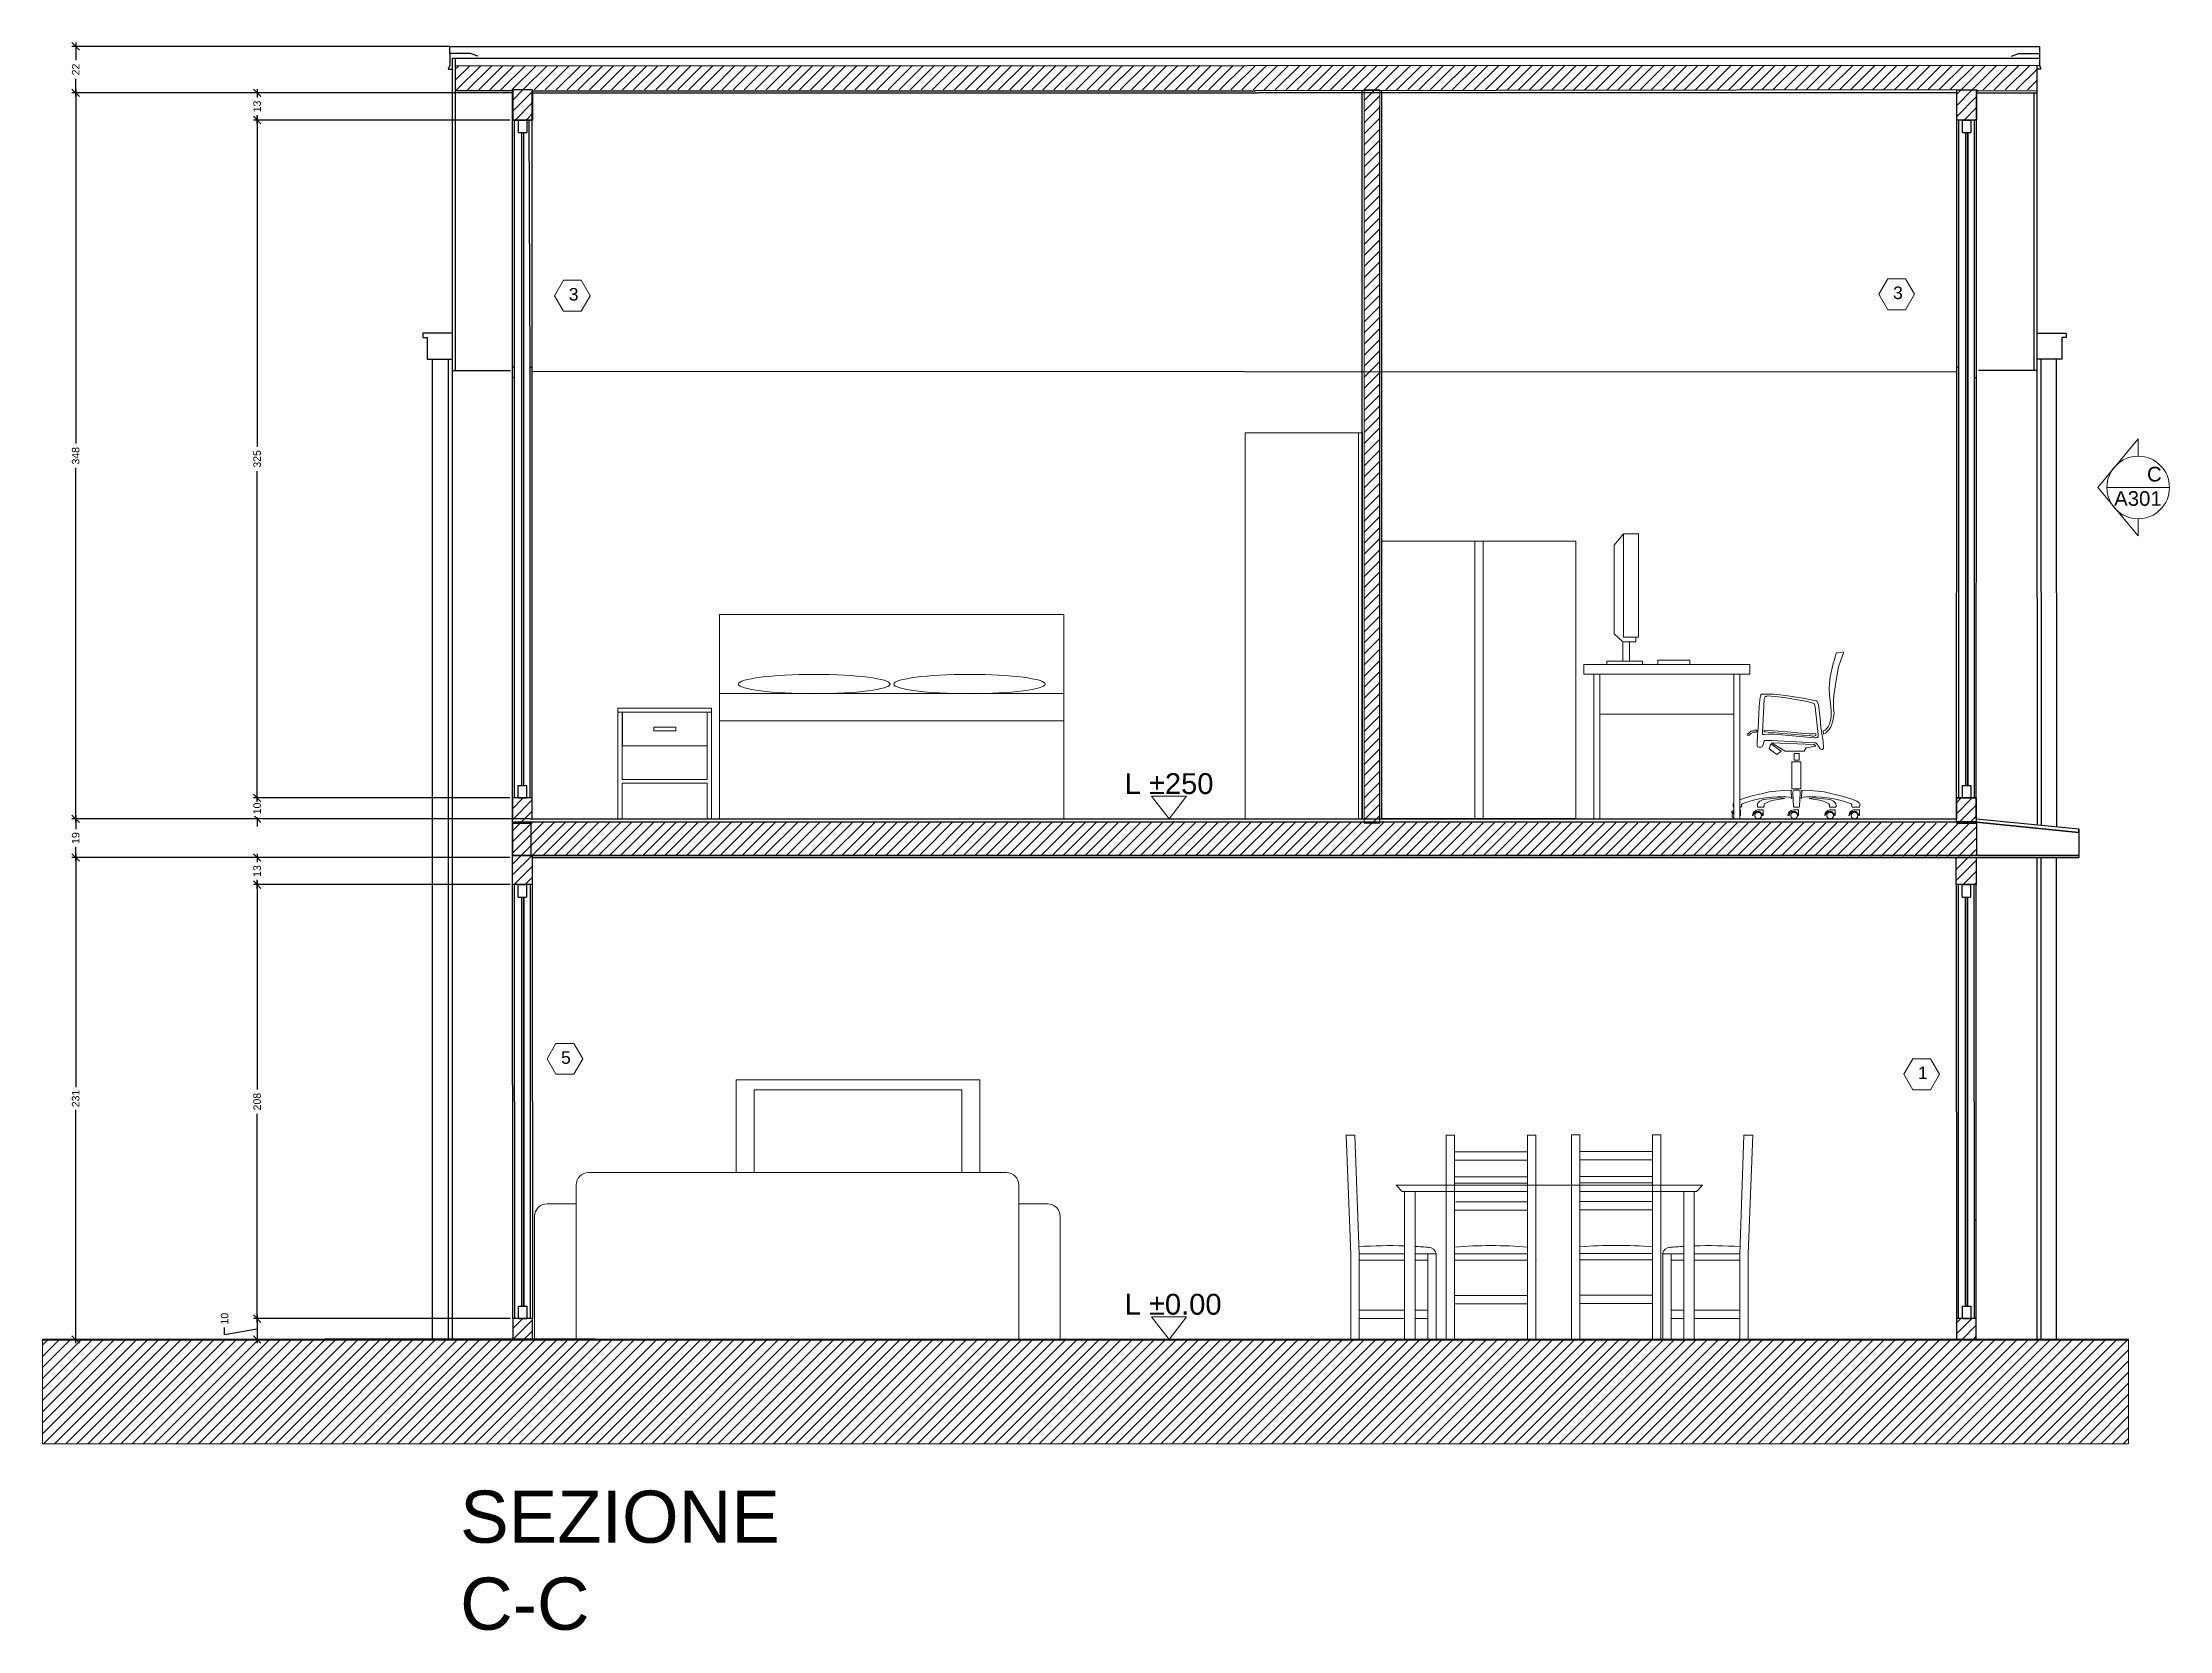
# Model space of a CAD drawing. Header units: centimetres. Extents: x -1332 to 7887, y -608 to 4152.
# Drawn here: x 2867 to 3887, y 1659 to 2420 of the extents above; entities that cross this region are included whole.
import ezdxf

# ---------------------------------------------------------------- set-up
doc = ezdxf.new("R2010")
doc.units = ezdxf.units.CM
doc.header["$MEASUREMENT"] = 0
doc.layers.get('DEFPOINTS').update_dxf_attribs({"color": 210})
doc.layers.add('ARREDI', color=252, linetype='Continuous', lineweight=18)
doc.layers.add('NUMERAZIONE', color=30, linetype='Continuous', lineweight=5)
for name, color, linetype in [('INFISSI', 130, 'Continuous'), ('quote nuove', 253, 'Continuous'), ('STRUTTURA', 7, 'Continuous')]:
    doc.layers.add(name, color=color, linetype=linetype)
doc.styles.add('ARIAL', font='Arial.ttf')
doc.styles.get("Standard").update_dxf_attribs({"font": 'Arial.ttf'})
doc.dimstyles.new('TICK_36', dxfattribs={"dimtxt": 3.6, "dimasz": 3.6, "dimexe": 1.8, "dimexo": 1.2, "dimgap": 1.8, "dimtad": 0, "dimdec": 0, "dimzin": 0, "dimdsep": 46, "dimtxsty": 'ARIAL', "dimblk": 'OBLIQUE', "dimcen": 1.8, "dimdle": 1.8, "dimclrd": 256, "dimclrt": 256, "dimadec": 0, "dimazin": 0, "dimtfac": 1, "dimtdec": 0, "dimtmove": 1, "dimatfit": 3, "dimldrblk": 'OPEN90', "dimfxl": 1, "dimtfill": 1, "dimtolj": 1, "dimtzin": 0, "dimarcsym": 0})

msp = doc.modelspace()

# ---------------------------------------------------------------- texts
at = {"layer": 'NUMERAZIONE'}
for s, p in [('L ±250', (3386.2, 2060.3)), ('L ±0.00', (3386.2, 1810.8))]:
    msp.add_text(s, height=9.99, dxfattribs=at).set_placement(p)
at = {"layer": 'NUMERAZIONE', "ltscale": 0.1, "char_height": 6, "attachment_point": 1}
for s, insert in [('3', (3119.7, 2302.8)), ('3', (3754.6, 2303.5)), ('5', (3116, 1937)), ('1', (3766.5, 1929.7))]:
    msp.add_mtext_dynamic_manual_height_columns(s, width=0.582, gutter_width=12.5, heights=[0], dxfattribs=dict(at, insert=insert))
at = {"layer": 'NUMERAZIONE', "lineweight": 0, "insert": (3883.4, 2217.1), "char_height": 7, "attachment_point": 3}
msp.add_mtext_dynamic_manual_height_columns('\\pt7,14;  C\\P\\pi-7,l7,tz;A301', width=18.82, gutter_width=12.5, heights=[0], dxfattribs=at)
at = {"layer": 'STRUTTURA', "ltscale": 0.1, "insert": (3067.6, 1726.5), "char_height": 25, "attachment_point": 1}
msp.add_mtext_dynamic_manual_height_columns('SEZIONE C-C', width=23.993, gutter_width=12.5, heights=[0], dxfattribs=at)

# ---------------------------------------------------------------- blocks, each defined once
blk = doc.blocks.new('_Oblique')
at = {"color": 0, "linetype": 'ByBlock', "lineweight": -2}
blk.add_line((-0.5, -0.5), (0.5, 0.5), dxfattribs=at)
blk = doc.blocks.new('*D215')
at = {"layer": 'DEFPOINTS', "color": 0, "transparency": 16777216}
for p in [(3092.8, 1808.9), (2970.3, 1798.9), (3092.8, 1798.9)]:
    blk.add_point(p, dxfattribs=at)
at = {"layer": 'quote nuove', "color": 0, "lineweight": -2, "transparency": 16777216}
for p, q in [((3091.6, 1808.9), (2968.5, 1808.9)), ((3091.6, 1798.9), (2968.5, 1798.9))]:
    blk.add_line(p, q, dxfattribs=at)
at = {"layer": 'quote nuove', "lineweight": -2, "transparency": 16777216}
for p, q in [((2970.3, 1810.7), (2970.3, 1797.1)), ((2954.7, 1801.1), (2954.7, 1804.7)), ((2970.3, 1803.9), (2954.7, 1801.1))]:
    blk.add_line(p, q, dxfattribs=at)
at = {"layer": 'quote nuove', "lineweight": -2, "transparency": 16777216, "xscale": 3.6, "yscale": 3.6, "zscale": 3.6}
for p, rotation in [((2970.3, 1808.9), 90), ((2970.3, 1798.9), 270)]:
    blk.add_blockref('_Oblique', p, dxfattribs=dict(at, rotation=rotation))
at = {"layer": 'quote nuove', "transparency": 16777216, "insert": (2954.7, 1808.9), "char_height": 3.6, "attachment_point": 5, "rotation": 90, "style": 'ARIAL', "bg_fill": 3, "box_fill_scale": 1.25, "bg_fill_color": 256, "bg_fill_true_color": 13158600, "bg_fill_transparency": 0}
blk.add_mtext('\\A1;10', dxfattribs=at)
blk = doc.blocks.new('_Open90')
at = {"color": 0, "linetype": 'ByBlock', "lineweight": -2}
for p, q in [((0, 0), (-1, 0)), ((-0.5, 0.5), (0, 0)), ((0, 0), (-0.5, -0.5))]:
    blk.add_line(p, q, dxfattribs=at)
blk = doc.blocks.new('*D216')
at = {"layer": 'DEFPOINTS', "color": 0, "transparency": 16777216}
for p in [(2970.3, 2016.9), (3092.7, 2016.9), (3092.8, 1808.9)]:
    blk.add_point(p, dxfattribs=at)
at = {"layer": 'quote nuove', "color": 0, "lineweight": -2, "transparency": 16777216}
for p, q in [((3091.5, 2016.9), (2968.5, 2016.9)), ((3091.6, 1808.9), (2968.5, 1808.9))]:
    blk.add_line(p, q, dxfattribs=at)
at = {"layer": 'quote nuove', "lineweight": -2, "transparency": 16777216}
for p, q in [((2970.3, 2018.7), (2970.3, 1918.7)), ((2970.3, 1807.1), (2970.3, 1907.1))]:
    blk.add_line(p, q, dxfattribs=at)
at = {"layer": 'quote nuove', "lineweight": -2, "transparency": 16777216, "xscale": 3.6, "yscale": 3.6, "zscale": 3.6}
for p, rotation in [((2970.3, 2016.9), 90), ((2970.3, 1808.9), 270)]:
    blk.add_blockref('_Oblique', p, dxfattribs=dict(at, rotation=rotation))
at = {"layer": 'quote nuove', "transparency": 16777216, "insert": (2970.3, 1912.9), "char_height": 3.6, "attachment_point": 5, "rotation": 90, "style": 'ARIAL', "bg_fill": 3, "box_fill_scale": 1.25, "bg_fill_color": 256, "bg_fill_true_color": 13158600, "bg_fill_transparency": 0}
blk.add_mtext('\\A1;208', dxfattribs=at)
blk = doc.blocks.new('*D217')
at = {"layer": 'DEFPOINTS', "color": 0, "transparency": 16777216}
for p in [(3092.7, 2029.9), (3092.8, 2016.9)]:
    blk.add_point(p, dxfattribs=at)
at = {"layer": 'quote nuove', "color": 0, "lineweight": -2, "transparency": 16777216}
for p, q in [((3091.5, 2029.9), (2968.5, 2029.9)), ((3091.6, 2016.9), (2968.5, 2016.9))]:
    blk.add_line(p, q, dxfattribs=at)
at = {"layer": 'quote nuove', "lineweight": -2, "transparency": 16777216}
for p, q in [((2970.3, 2031.7), (2970.3, 2027.6)), ((2970.3, 2015.1), (2970.3, 2019.2))]:
    blk.add_line(p, q, dxfattribs=at)
at = {"layer": 'quote nuove', "lineweight": -2, "transparency": 16777216, "xscale": 3.6, "yscale": 3.6, "zscale": 3.6}
for p, rotation in [((2970.3, 2029.9), 90), ((2970.3, 2016.9), 270)]:
    blk.add_blockref('_Oblique', p, dxfattribs=dict(at, rotation=rotation))
at = {"layer": 'quote nuove', "transparency": 16777216, "insert": (2970.3, 2023.4), "char_height": 3.6, "attachment_point": 5, "rotation": 90, "style": 'ARIAL', "bg_fill": 3, "box_fill_scale": 1.25, "bg_fill_color": 256, "bg_fill_true_color": 13158600, "bg_fill_transparency": 0}
blk.add_mtext('\\A1;13', dxfattribs=at)
at = {"layer": 'DEFPOINTS', "color": 0, "transparency": 16777216}
blk.add_point((2970.3, 2029.9), dxfattribs=at)
blk = doc.blocks.new('*D218')
at = {"layer": 'DEFPOINTS', "color": 0, "transparency": 16777216}
for p in [(3092.7, 2058.4), (3092.7, 2048.4)]:
    blk.add_point(p, dxfattribs=at)
at = {"layer": 'quote nuove', "lineweight": -2, "transparency": 16777216}
for p, q in [((2970.3, 2058.4), (2970.3, 2062)), ((2970.3, 2058.4), (2970.3, 2057.6)), ((2970.3, 2048.4), (2970.3, 2049.2)), ((2970.3, 2048.4), (2970.3, 2044.8))]:
    blk.add_line(p, q, dxfattribs=at)
at = {"layer": 'quote nuove', "color": 0, "lineweight": -2, "transparency": 16777216}
for p, q in [((3091.5, 2058.4), (2968.5, 2058.4)), ((3091.5, 2048.4), (2968.5, 2048.4))]:
    blk.add_line(p, q, dxfattribs=at)
at = {"layer": 'quote nuove', "lineweight": -2, "transparency": 16777216, "xscale": 3.6, "yscale": 3.6, "zscale": 3.6}
for p, rotation in [((2970.3, 2058.4), 270), ((2970.3, 2048.4), 90)]:
    blk.add_blockref('_Oblique', p, dxfattribs=dict(at, rotation=rotation))
at = {"layer": 'quote nuove', "transparency": 16777216, "insert": (2970.3, 2053.4), "char_height": 3.6, "attachment_point": 5, "rotation": 90, "style": 'ARIAL', "bg_fill": 3, "box_fill_scale": 1.25, "bg_fill_color": 256, "bg_fill_true_color": 13158600, "bg_fill_transparency": 0}
blk.add_mtext('\\A1;10', dxfattribs=at)
at = {"layer": 'DEFPOINTS', "color": 0, "transparency": 16777216}
blk.add_point((2970.3, 2058.4), dxfattribs=at)
blk = doc.blocks.new('*D219')
at = {"layer": 'DEFPOINTS', "color": 0, "transparency": 16777216}
for p in [(2970.3, 2383.3), (3092.7, 2383.3), (3092.7, 2058.4)]:
    blk.add_point(p, dxfattribs=at)
at = {"layer": 'quote nuove', "color": 0, "lineweight": -2, "transparency": 16777216}
for p, q in [((3091.5, 2383.3), (2968.5, 2383.3)), ((3091.5, 2058.4), (2968.5, 2058.4))]:
    blk.add_line(p, q, dxfattribs=at)
at = {"layer": 'quote nuove', "lineweight": -2, "transparency": 16777216}
for p, q in [((2970.3, 2385.1), (2970.3, 2226.7)), ((2970.3, 2056.6), (2970.3, 2215.1))]:
    blk.add_line(p, q, dxfattribs=at)
at = {"layer": 'quote nuove', "lineweight": -2, "transparency": 16777216, "xscale": 3.6, "yscale": 3.6, "zscale": 3.6}
for p, rotation in [((2970.3, 2383.3), 90), ((2970.3, 2058.4), 270)]:
    blk.add_blockref('_Oblique', p, dxfattribs=dict(at, rotation=rotation))
at = {"layer": 'quote nuove', "transparency": 16777216, "insert": (2970.3, 2220.9), "char_height": 3.6, "attachment_point": 5, "rotation": 90, "style": 'ARIAL', "bg_fill": 3, "box_fill_scale": 1.25, "bg_fill_color": 256, "bg_fill_true_color": 13158600, "bg_fill_transparency": 0}
blk.add_mtext('\\A1;325', dxfattribs=at)
blk = doc.blocks.new('*D220')
at = {"layer": 'DEFPOINTS', "color": 0, "transparency": 16777216}
for p in [(3092.7, 2396.3), (3092.7, 2383.3)]:
    blk.add_point(p, dxfattribs=at)
at = {"layer": 'quote nuove', "color": 0, "lineweight": -2, "transparency": 16777216}
for p, q in [((3091.5, 2396.3), (2968.5, 2396.3)), ((3091.5, 2383.3), (2968.5, 2383.3))]:
    blk.add_line(p, q, dxfattribs=at)
at = {"layer": 'quote nuove', "lineweight": -2, "transparency": 16777216}
for p, q in [((2970.3, 2398.1), (2970.3, 2394.1)), ((2970.3, 2381.5), (2970.3, 2385.6))]:
    blk.add_line(p, q, dxfattribs=at)
at = {"layer": 'quote nuove', "lineweight": -2, "transparency": 16777216, "xscale": 3.6, "yscale": 3.6, "zscale": 3.6}
for p, rotation in [((2970.3, 2396.3), 90), ((2970.3, 2383.3), 270)]:
    blk.add_blockref('_Oblique', p, dxfattribs=dict(at, rotation=rotation))
at = {"layer": 'quote nuove', "transparency": 16777216, "insert": (2970.3, 2389.8), "char_height": 3.6, "attachment_point": 5, "rotation": 90, "style": 'ARIAL', "bg_fill": 3, "box_fill_scale": 1.25, "bg_fill_color": 256, "bg_fill_true_color": 13158600, "bg_fill_transparency": 0}
blk.add_mtext('\\A1;13', dxfattribs=at)
at = {"layer": 'DEFPOINTS', "color": 0, "transparency": 16777216}
blk.add_point((2970.3, 2396.3), dxfattribs=at)
blk = doc.blocks.new('*D221')
at = {"layer": 'DEFPOINTS', "color": 0, "transparency": 16777216}
for p in [(2883.3, 2029.9), (3092.7, 2029.9), (3092.8, 1798.9)]:
    blk.add_point(p, dxfattribs=at)
at = {"layer": 'quote nuove', "color": 0, "lineweight": -2, "transparency": 16777216}
for p, q in [((3091.5, 2029.9), (2881.5, 2029.9)), ((3091.6, 1798.9), (2881.5, 1798.9))]:
    blk.add_line(p, q, dxfattribs=at)
at = {"layer": 'quote nuove', "lineweight": -2, "transparency": 16777216}
for p, q in [((2883.3, 2031.7), (2883.3, 1919.9)), ((2883.3, 1797.1), (2883.3, 1909))]:
    blk.add_line(p, q, dxfattribs=at)
at = {"layer": 'quote nuove', "lineweight": -2, "transparency": 16777216, "xscale": 3.6, "yscale": 3.6, "zscale": 3.6}
for p, rotation in [((2883.3, 2029.9), 90), ((2883.3, 1798.9), 270)]:
    blk.add_blockref('_Oblique', p, dxfattribs=dict(at, rotation=rotation))
at = {"layer": 'quote nuove', "transparency": 16777216, "insert": (2883.3, 1914.4), "char_height": 3.6, "attachment_point": 5, "rotation": 90, "style": 'ARIAL', "bg_fill": 3, "box_fill_scale": 1.25, "bg_fill_color": 256, "bg_fill_true_color": 13158600, "bg_fill_transparency": 0}
blk.add_mtext('\\A1;231', dxfattribs=at)
blk = doc.blocks.new('*D222')
at = {"layer": 'DEFPOINTS', "color": 0, "transparency": 16777216}
for p in [(2883.3, 2048.4), (3092.7, 2048.4), (3092.7, 2029.9)]:
    blk.add_point(p, dxfattribs=at)
at = {"layer": 'quote nuove', "lineweight": -2, "transparency": 16777216}
for p, q in [((2883.3, 2050.2), (2883.3, 2043.4)), ((2883.3, 2028.1), (2883.3, 2035))]:
    blk.add_line(p, q, dxfattribs=at)
at = {"layer": 'quote nuove', "color": 0, "lineweight": -2, "transparency": 16777216}
for p, q in [((3091.5, 2048.4), (2881.5, 2048.4)), ((3091.5, 2029.9), (2881.5, 2029.9))]:
    blk.add_line(p, q, dxfattribs=at)
at = {"layer": 'quote nuove', "lineweight": -2, "transparency": 16777216, "xscale": 3.6, "yscale": 3.6, "zscale": 3.6}
for p, rotation in [((2883.3, 2048.4), 90), ((2883.3, 2029.9), 270)]:
    blk.add_blockref('_Oblique', p, dxfattribs=dict(at, rotation=rotation))
at = {"layer": 'quote nuove', "transparency": 16777216, "insert": (2883.3, 2039.2), "char_height": 3.6, "attachment_point": 5, "rotation": 90, "style": 'ARIAL', "bg_fill": 3, "box_fill_scale": 1.25, "bg_fill_color": 256, "bg_fill_true_color": 13158600, "bg_fill_transparency": 0}
blk.add_mtext('\\A1;19', dxfattribs=at)
blk = doc.blocks.new('*D223')
at = {"layer": 'DEFPOINTS', "color": 0, "transparency": 16777216}
for p in [(2883.3, 2396.3), (3063.8, 2396.3), (3102.2, 2048.4)]:
    blk.add_point(p, dxfattribs=at)
at = {"layer": 'quote nuove', "color": 0, "lineweight": -2, "transparency": 16777216}
for p, q in [((3062.6, 2396.3), (2881.5, 2396.3)), ((3101, 2048.4), (2881.5, 2048.4))]:
    blk.add_line(p, q, dxfattribs=at)
at = {"layer": 'quote nuove', "lineweight": -2, "transparency": 16777216}
for p, q in [((2883.3, 2398.1), (2883.3, 2228.2)), ((2883.3, 2046.6), (2883.3, 2216.6))]:
    blk.add_line(p, q, dxfattribs=at)
at = {"layer": 'quote nuove', "lineweight": -2, "transparency": 16777216, "xscale": 3.6, "yscale": 3.6, "zscale": 3.6}
for p, rotation in [((2883.3, 2396.3), 90), ((2883.3, 2048.4), 270)]:
    blk.add_blockref('_Oblique', p, dxfattribs=dict(at, rotation=rotation))
at = {"layer": 'quote nuove', "transparency": 16777216, "insert": (2883.3, 2222.4), "char_height": 3.6, "attachment_point": 5, "rotation": 90, "style": 'ARIAL', "bg_fill": 3, "box_fill_scale": 1.25, "bg_fill_color": 256, "bg_fill_true_color": 13158600, "bg_fill_transparency": 0}
blk.add_mtext('\\A1;348', dxfattribs=at)
blk = doc.blocks.new('*D426')
at = {"layer": 'ARREDI', "color": 0, "lineweight": -2, "transparency": 16777216}
for p, q in [((3062.6, 2418.6), (2881.5, 2418.6)), ((3062.6, 2396.3), (2881.5, 2396.3))]:
    blk.add_line(p, q, dxfattribs=at)
at = {"layer": 'ARREDI', "lineweight": -2, "transparency": 16777216}
for p, q in [((2883.3, 2420.4), (2883.3, 2411.9)), ((2883.3, 2394.5), (2883.3, 2403.1))]:
    blk.add_line(p, q, dxfattribs=at)
at = {"layer": 'DEFPOINTS', "color": 0, "transparency": 16777216}
for p in [(3063.8, 2418.6), (2883.3, 2396.3), (3063.8, 2396.3)]:
    blk.add_point(p, dxfattribs=at)
at = {"layer": 'ARREDI', "lineweight": -2, "transparency": 16777216, "xscale": 3.6, "yscale": 3.6, "zscale": 3.6}
for p, rotation in [((2883.3, 2418.6), 90), ((2883.3, 2396.3), 270)]:
    blk.add_blockref('_Oblique', p, dxfattribs=dict(at, rotation=rotation))
at = {"layer": 'ARREDI', "transparency": 16777216, "insert": (2883.3, 2407.5), "char_height": 3.6, "attachment_point": 5, "rotation": 90, "style": 'ARIAL', "bg_fill": 3, "box_fill_scale": 1.25, "bg_fill_color": 256, "bg_fill_true_color": 13158600, "bg_fill_transparency": 0}
blk.add_mtext('\\A1;22', dxfattribs=at)

# ---------------------------------------------------------------- hatches: boundary and pattern name
at = {"layer": 'ARREDI'}
h = msp.add_hatch(dxfattribs=at)
h.set_pattern_fill('ANSI31', color=0, scale=30)
h.paths.add_polyline_path([(3823.5, 2409.6), (3065.3, 2409.3), (3065.3, 2397.7), (3823.5, 2397.7)])
h = msp.add_hatch(dxfattribs=at)
h.set_pattern_fill('ANSI31', color=0, scale=30)
h.paths.add_polyline_path([(3501, 2046.4), (3508.5, 2046.4), (3508.5, 2397.7), (3501, 2397.7)])
at = {"layer": 'INFISSI'}
h = msp.add_hatch(color=4, dxfattribs=at)
h.dxf.hatch_style = 1
h.paths.add_polyline_path([(3790.5, 2377.3), (3789.5, 2377.3), (3789.5, 2064.4), (3790.5, 2064.4)])
h = msp.add_hatch(color=4, dxfattribs=at)
h.dxf.hatch_style = 1
h.paths.add_polyline_path([(3098.2, 2010.9), (3097.2, 2010.9), (3097.2, 1814.9), (3098.2, 1814.9)])
h = msp.add_hatch(color=4, dxfattribs=at)
h.dxf.hatch_style = 1
h.paths.add_polyline_path([(3790.3, 2010.9), (3789.3, 2010.9), (3789.3, 1814.9), (3790.3, 1814.9)])
at = {"layer": 'STRUTTURA'}
h = msp.add_hatch(dxfattribs=at)
h.set_pattern_fill('ANSI31', color=256, scale=30)
h.paths.add_polyline_path([(3102.2, 2030.9), (3092.7, 2030.9), (3092.8, 2016.9), (3102.2, 2016.9)])
h.paths.add_polyline_path([(3102.3, 1808.9), (3092.8, 1808.9), (3092.8, 1798.9), (3102.3, 1798.9)])
h.paths.add_polyline_path([(3794.4, 2029.9), (3784.9, 2029.9), (3784.9, 2016.9), (3794.4, 2016.9)])
h.paths.add_polyline_path([(3785, 1798.9), (3794.5, 1798.9), (3794.5, 1808.9), (3785, 1808.9)])
h.paths.add_polyline_path([(3794.6, 2397.7), (3785.1, 2397.7), (3785.1, 2383.3), (3794.6, 2383.3)])
h = msp.add_hatch(dxfattribs=at)
h.set_pattern_fill('ANSI31', color=256, scale=30)
h.paths.add_polyline_path([(3092.8, 2383.3), (3102.2, 2383.3), (3102.2, 2397.7), (3092.8, 2397.7)])
h = msp.add_hatch(dxfattribs=at)
h.set_pattern_fill('ANSI31', color=0, scale=30)
h.paths.add_polyline_path([(3102.2, 2058.4), (3092.7, 2058.4), (3092.7, 2046.4), (3102.2, 2046.4)])
h = msp.add_hatch(dxfattribs=at)
h.set_pattern_fill('ANSI31', color=0, scale=30)
h.paths.add_polyline_path([(3785, 2048.4), (3785, 2046.9), (3794.5, 2046.9), (3794.5, 2058.4), (3785.1, 2058.4)])
h = msp.add_hatch(dxfattribs=at)
h.set_pattern_fill('ANSI31', color=0, scale=30)
h.paths.add_polyline_path([(3794.6, 2046.3), (3794.6, 2046.4), (3092.7, 2046.9), (3092.7, 2030.9), (3794.4, 2030.4)])
h.paths.add_polyline_path([(3794.6, 2043.7), (3794.6, 2046.3), (3794.4, 2030.4), (3794.6, 2033.1)], flags=17)

# ---------------------------------------------------------------- linework, layer by layer
msp.add_line((3500, 2233.4), (3500, 2048.4))
msp.add_lwpolyline([(3500, 2048.4), (3500, 2397.3)])
at = {"layer": 'ARREDI'}
for p, q in [((3500, 2233.4), (3443.9, 2233.4)), ((3443.9, 2233.4), (3443.9, 2048.4)), ((3498.3, 2048.4), (3498.3, 2233.4)), ((3509.5, 2181.4), (3602.5, 2181.4)), ((3602.5, 2181.4), (3602.5, 2048.4)), ((3192, 2048.4), (3192, 2146.4)), ((3357, 2146.4), (3192, 2146.4)), ((3357, 2048.4), (3357, 2146.4)), ((3625.1, 2133.3), (3625.1, 2123.9)), ((3628.2, 2133.3), (3628.2, 2123.9)), ((3611.1, 2122.4), (3681.1, 2122.4)), ((3681.1, 2117.7), (3681.1, 2048.4)), ((3143.2, 2048.4), (3143.2, 2101.4)), ((3143.2, 2101.4), (3188.2, 2101.4)), ((3192, 2095.4), (3192, 2108.4)), ((3192, 2108.4), (3357, 2108.4)), ((3192, 2101.4), (3192, 2048.4)), ((3357, 2108.4), (3357, 2095.4)), ((3357, 2108.4), (3357, 2048.4)), ((3192, 2048.4), (3192, 2095.4)), ((3192, 2095.4), (3357, 2095.4)), ((3357, 2095.4), (3357, 2048.4)), ((3498.3, 2053.5), (3498.3, 2048.4)), ((3677.3, 2052.1), (3677.3, 2051.2)), ((3681.4, 2052.7), (3681.1, 2052.7)), ((3357, 2048.4), (3192, 2048.4)), ((3443.9, 2048.4), (3500, 2048.4)), ((3498.3, 2048.4), (3446.3, 2048.4)), ((3200, 1923.4), (3316.7, 1923.4)), ((3200, 1878.9), (3200, 1923.4)), ((3208.5, 1918.5), (3308.2, 1918.5)), ((3208.5, 1878.9), (3208.5, 1918.5)), ((3308.2, 1918.5), (3308.2, 1878.9)), ((3316.7, 1923.4), (3316.7, 1878.9)), ((3494.6, 1839.8), (3492.4, 1896.9)), ((3496.6, 1896.9), (3492.4, 1896.9)), ((3498.6, 1840), (3496.6, 1896.9)), ((3540.4, 1896.9), (3540.4, 1798.9)), ((3540.4, 1896.9), (3544.4, 1896.9)), ((3544.4, 1896.9), (3544.4, 1798.9)), ((3579.4, 1896.9), (3579.4, 1798.9)), ((3579.4, 1896.9), (3583.4, 1896.9)), ((3583.4, 1896.9), (3583.4, 1798.9)), ((3600.4, 1897), (3600.4, 1799.1)), ((3600.4, 1897), (3604.4, 1897)), ((3604.4, 1897), (3604.4, 1799.1)), ((3639.3, 1897), (3639.3, 1799.1)), ((3639.3, 1897), (3643.3, 1897)), ((3643.3, 1897), (3643.3, 1799.1)), ((3681.1, 1840), (3683.1, 1896.9)), ((3683.1, 1896.9), (3687.3, 1896.9)), ((3685.1, 1839.8), (3687.3, 1896.9)), ((3544.4, 1888.9), (3579.4, 1888.9)), ((3604.4, 1889), (3639.3, 1889)), ((3329.5, 1878.9), (3129.2, 1878.9)), ((3544.4, 1884.9), (3579.4, 1884.9)), ((3544.4, 1876.9), (3579.4, 1876.9)), ((3604.4, 1885), (3639.3, 1885)), ((3604.4, 1877), (3639.3, 1877)), ((3123.2, 1863.9), (3123.2, 1872.9)), ((3335.5, 1863.9), (3335.5, 1872.9)), ((3516.3, 1872.9), (3525.1, 1872.9)), ((3519.3, 1869.9), (3516.3, 1872.9)), ((3516.3, 1872.9), (3663.3, 1872.9)), ((3516.8, 1872.9), (3525.6, 1872.9)), ((3516.8, 1872.9), (3559.3, 1872.9)), ((3525.1, 1869.9), (3519.3, 1869.9)), ((3519.8, 1869.9), (3525.6, 1869.9)), ((3520.4, 1869.9), (3520.4, 1820)), ((3520.4, 1869.9), (3520.4, 1843.9)), ((3530.6, 1869.9), (3524, 1869.9)), ((3530.6, 1872.9), (3525.1, 1872.9)), ((3525.4, 1869.9), (3525.4, 1820)), ((3525.4, 1869.9), (3559.3, 1869.9)), ((3525.4, 1869.9), (3525.4, 1816)), ((3525.6, 1872.9), (3541.3, 1872.9)), ((3544.4, 1873.9), (3579.4, 1873.9)), ((3544.4, 1872.9), (3579.4, 1872.9)), ((3544.4, 1869.9), (3579.4, 1869.9)), ((3578.8, 1872.9), (3565.4, 1872.9)), ((3579.4, 1873.9), (3567.6, 1873.9)), ((3578.8, 1872.9), (3579.4, 1872.9)), ((3604.4, 1874), (3639.3, 1874)), ((3639.3, 1872.9), (3604.4, 1872.9)), ((3604.4, 1869.9), (3639.3, 1869.9)), ((3663.3, 1872.9), (3617.7, 1872.9)), ((3617.7, 1869.9), (3649.1, 1869.9)), ((3639.3, 1874), (3627.5, 1874)), ((3649.1, 1872.9), (3654.6, 1872.9)), ((3649.1, 1869.9), (3655.7, 1869.9)), ((3649.1, 1869.9), (3655.7, 1869.9)), ((3654.3, 1869.9), (3654.3, 1816)), ((3654.3, 1869.9), (3654.3, 1816)), ((3654.5, 1869.9), (3660.3, 1869.9)), ((3663.3, 1872.9), (3654.6, 1872.9)), ((3654.6, 1869.9), (3660.3, 1869.9)), ((3659.2, 1869.9), (3659.2, 1843.9)), ((3659.3, 1869.9), (3659.3, 1843.9)), ((3660.3, 1869.9), (3663.3, 1872.9)), ((3660.3, 1869.9), (3663.3, 1872.9)), ((3544.4, 1860.9), (3579.4, 1860.9)), ((3544.8, 1864.9), (3579.4, 1864.9)), ((3604.4, 1861), (3639.3, 1861)), ((3604.7, 1865), (3639.3, 1865)), ((3494.6, 1798.9), (3494.6, 1839.9)), ((3498.6, 1798.9), (3498.6, 1840)), ((3520.4, 1840), (3498.6, 1840)), ((3520.4, 1837), (3498.6, 1837)), ((3520.4, 1843.9), (3520.4, 1816)), ((3535.5, 1840), (3525.4, 1840)), ((3531.5, 1837), (3525.4, 1837)), ((3531.5, 1798.9), (3531.5, 1840)), ((3535.5, 1798.9), (3535.5, 1840)), ((3544.4, 1840), (3579.4, 1840)), ((3544.4, 1837), (3579.4, 1837)), ((3604.4, 1840.1), (3639.3, 1840.1)), ((3604.4, 1837.1), (3639.3, 1837.1)), ((3644.2, 1840), (3654.3, 1840)), ((3644.2, 1798.9), (3644.2, 1840)), ((3648.2, 1798.9), (3648.2, 1840)), ((3648.2, 1837), (3654.3, 1837)), ((3659.2, 1843.9), (3659.2, 1816)), ((3659.3, 1843.9), (3659.3, 1816)), ((3659.3, 1840), (3681.1, 1840)), ((3659.3, 1837), (3681.1, 1837)), ((3681.1, 1798.9), (3681.1, 1840)), ((3685.1, 1798.9), (3685.1, 1839.9)), ((3520.4, 1820), (3520.4, 1798.9)), ((3520.4, 1816), (3520.4, 1798.9)), ((3525.4, 1820), (3525.4, 1798.9)), ((3525.4, 1816), (3525.4, 1798.9)), ((3544.4, 1820), (3579.4, 1820)), ((3544.4, 1816), (3579.4, 1816)), ((3604.4, 1820.1), (3639.3, 1820.1)), ((3604.4, 1816.1), (3639.3, 1816.1)), ((3654.3, 1816), (3654.3, 1798.9)), ((3654.3, 1816), (3654.3, 1798.9)), ((3659.2, 1816), (3659.2, 1798.9)), ((3659.3, 1816), (3659.3, 1798.9)), ((3520.4, 1812.9), (3498.6, 1812.9)), ((3520.4, 1808.9), (3498.6, 1808.9)), ((3531.5, 1812.9), (3525.4, 1812.9)), ((3531.5, 1808.9), (3525.4, 1808.9)), ((3648.2, 1812.9), (3654.3, 1812.9)), ((3648.2, 1808.9), (3654.3, 1808.9)), ((3659.3, 1812.9), (3681.1, 1812.9)), ((3659.3, 1808.9), (3681.1, 1808.9))]:
    msp.add_line(p, q, dxfattribs=at)
at = {"layer": 'ARREDI', "lineweight": 0}
for p, q in [((3625.4, 2185), (3620.9, 2179.6)), ((3724.4, 2116.4), (3725.9, 2122.8)), ((3725.9, 2122.8), (3726.7, 2125.2)), ((3726.7, 2125.2), (3727.2, 2127.4)), ((3727.2, 2127.4), (3727.5, 2127.9)), ((3728.5, 2121.3), (3727.3, 2114.8)), ((3727.5, 2127.9), (3728, 2127.9)), ((3728, 2127.9), (3729.3, 2128.2)), ((3729.6, 2124.4), (3728.5, 2121.3)), ((3729.3, 2128.2), (3730.7, 2128.4)), ((3730.9, 2127.9), (3729.6, 2124.4)), ((3730.7, 2128.4), (3730.9, 2128.2)), ((3730.9, 2128.2), (3730.9, 2127.9)), ((3723.9, 2110.5), (3724.1, 2113.5)), ((3724.1, 2113.5), (3724.4, 2116.4)), ((3726.8, 2111.6), (3726.3, 2108.7)), ((3727.3, 2114.8), (3726.8, 2111.6)), ((3690.4, 2102.3), (3689.9, 2091.7)), ((3690.7, 2105.5), (3690.4, 2102.3)), ((3691, 2107.4), (3690.7, 2105.5)), ((3691.2, 2107.9), (3691, 2107.4)), ((3691.5, 2108.2), (3691.2, 2107.9)), ((3692.6, 2108.2), (3691.5, 2108.2)), ((3692, 2089.6), (3692.8, 2106)), ((3694.7, 2108.2), (3692.6, 2108.2)), ((3692.8, 2106), (3693.1, 2106.6)), ((3693.1, 2106.6), (3693.3, 2107.1)), ((3693.3, 2107.1), (3693.9, 2107.1)), ((3693.9, 2107.1), (3694.1, 2107.4)), ((3694.1, 2107.4), (3698.1, 2107.1)), ((3697.3, 2108.2), (3694.7, 2108.2)), ((3700.5, 2107.9), (3697.3, 2108.2)), ((3698.1, 2107.1), (3702.4, 2106.6)), ((3704.2, 2107.4), (3700.5, 2107.9)), ((3702.4, 2106.6), (3709, 2105.5)), ((3711.4, 2106.3), (3704.2, 2107.4)), ((3709, 2105.5), (3713.5, 2104.7)), ((3717, 2105.2), (3711.4, 2106.3)), ((3713.5, 2104.7), (3716.2, 2103.9)), ((3716.2, 2103.9), (3716.7, 2103.6)), ((3716.7, 2103.6), (3717, 2103.4)), ((3717.5, 2105), (3717, 2105.2)), ((3717, 2103.4), (3717.2, 2102)), ((3717.2, 2102), (3718.6, 2088.8)), ((3717.2, 2102), (3717.2, 2102)), ((3718, 2105), (3717.5, 2105)), ((3718.3, 2104.2), (3718, 2105)), ((3718.8, 2103.1), (3718.3, 2104.2)), ((3719.6, 2096.5), (3718.8, 2103.1)), ((3724.1, 2107.6), (3723.9, 2110.5)), ((3724.4, 2105), (3724.1, 2107.6)), ((3724.7, 2102.3), (3724.4, 2105)), ((3724.9, 2099.9), (3724.7, 2102.3)), ((3726.3, 2108.7), (3726, 2106)), ((3726, 2106), (3726, 2101.5)), ((3726, 2101.5), (3726.3, 2099.1)), ((3685.6, 2089.6), (3686.4, 2090.4)), ((3686.4, 2090.4), (3687, 2090.4)), ((3687, 2090.4), (3687.8, 2090.7)), ((3687.8, 2090.7), (3688.3, 2090.9)), ((3688.3, 2090.9), (3689.4, 2090.9)), ((3689.4, 2090.9), (3689.1, 2089.9)), ((3689.9, 2091.7), (3689.6, 2088.5)), ((3692.8, 2090.9), (3704, 2090.1)), ((3692.8, 2090.1), (3692.8, 2090.9)), ((3719.9, 2092.2), (3719.6, 2096.5)), ((3721, 2085.6), (3719.9, 2092.2)), ((3719.9, 2092.2), (3719.9, 2092.2)), ((3721, 2090.6), (3722, 2090.9)), ((3721.2, 2089), (3721, 2090.6)), ((3722, 2090.9), (3722.8, 2091.7)), ((3722, 2090.9), (3722, 2090.9)), ((3723.1, 2090.4), (3722.3, 2089.6)), ((3722.8, 2091.7), (3723.6, 2092.8)), ((3723.9, 2091.2), (3723.1, 2090.4)), ((3723.6, 2092.8), (3724.1, 2093.8)), ((3724.7, 2092.5), (3723.9, 2091.2)), ((3724.1, 2093.8), (3724.4, 2095.1)), ((3724.4, 2095.1), (3724.7, 2096.2)), ((3724.7, 2096.2), (3724.9, 2097.5)), ((3725.2, 2093.8), (3724.7, 2092.5)), ((3724.9, 2097.5), (3724.9, 2099.9)), ((3725.7, 2095.4), (3725.2, 2093.8)), ((3726, 2097.3), (3725.7, 2095.4)), ((3726.3, 2099.1), (3726, 2097.3)), ((3684.9, 2089.1), (3685.6, 2089.6)), ((3684.9, 2088.8), (3684.9, 2089.1)), ((3684.9, 2088.5), (3684.9, 2088.8)), ((3685.1, 2088.3), (3684.9, 2088.5)), ((3685.6, 2088.5), (3685.1, 2088.3)), ((3686.4, 2089.3), (3685.6, 2088.5)), ((3687.5, 2089.9), (3686.4, 2089.3)), ((3689.1, 2089.9), (3687.5, 2089.9)), ((3689.1, 2089.9), (3689.1, 2089.9)), ((3689.6, 2088.5), (3689.4, 2084.5)), ((3689.4, 2084.5), (3689.4, 2083.5)), ((3689.4, 2083.5), (3689.6, 2082.9)), ((3689.6, 2082.9), (3690.2, 2082.7)), ((3690.2, 2082.7), (3690.7, 2082.7)), ((3690.7, 2082.7), (3691.2, 2082.7)), ((3691.2, 2082.7), (3691.8, 2082.9)), ((3691.8, 2082.9), (3692, 2083.2)), ((3692, 2089), (3692, 2089.6)), ((3692, 2088.8), (3692, 2089)), ((3692.3, 2088.8), (3692, 2088.8)), ((3692, 2083.2), (3692.3, 2084)), ((3692.8, 2088.8), (3692.3, 2088.8)), ((3692.3, 2084), (3692.6, 2085.3)), ((3692.6, 2085.3), (3692.8, 2085.6)), ((3711.1, 2088.5), (3692.8, 2090.1)), ((3694.7, 2089), (3692.8, 2088.8)), ((3692.8, 2085.6), (3693.1, 2085.9)), ((3693.1, 2085.9), (3693.6, 2085.9)), ((3693.6, 2085.9), (3694.4, 2085.9)), ((3694.4, 2085.9), (3696.5, 2085.9)), ((3695.7, 2089), (3694.7, 2089)), ((3695.2, 2081.9), (3696, 2084.3)), ((3698.9, 2079.2), (3695.2, 2081.9)), ((3697.6, 2089), (3695.7, 2089)), ((3696, 2084.3), (3701, 2080.8)), ((3696, 2084.3), (3696, 2084.3)), ((3696.3, 2084.8), (3716.7, 2084)), ((3702.9, 2080.8), (3696.3, 2084.8)), ((3696.5, 2085.9), (3708.2, 2085.3)), ((3717, 2087.2), (3697.6, 2089)), ((3701, 2080.8), (3698.9, 2079.2)), ((3711.9, 2080.8), (3702.9, 2080.8)), ((3704, 2090.1), (3711.9, 2089.3)), ((3708.2, 2085.3), (3717, 2084.8)), ((3714.3, 2088.3), (3711.1, 2088.5)), ((3711.9, 2089.3), (3714.6, 2089.1)), ((3713, 2082.4), (3711.9, 2080.8)), ((3717.5, 2083.2), (3713, 2082.4)), ((3715.9, 2088), (3714.3, 2088.3)), ((3714.6, 2089.1), (3716.2, 2089.1)), ((3716.7, 2088), (3715.9, 2088)), ((3716.2, 2089.1), (3717.5, 2089.3)), ((3717.5, 2088.3), (3716.7, 2088)), ((3716.7, 2084), (3717.5, 2083.2)), ((3717.5, 2087.2), (3717, 2087.2)), ((3717, 2084.8), (3717.5, 2084.8)), ((3717.5, 2089.3), (3717.5, 2088.3)), ((3718, 2087.4), (3717.5, 2087.2)), ((3717.5, 2084.8), (3717.8, 2084.5)), ((3717.5, 2083.2), (3717.5, 2083.2)), ((3717.8, 2084.5), (3718, 2084.3)), ((3718.3, 2087.4), (3718, 2087.4)), ((3718, 2084.3), (3718.3, 2084)), ((3718.6, 2087.7), (3718.3, 2087.4)), ((3718.3, 2084), (3718.6, 2083.2)), ((3718.6, 2088.8), (3718.6, 2088.2)), ((3718.6, 2088.2), (3718.6, 2087.7)), ((3718.6, 2083.2), (3719.1, 2082.7)), ((3719.1, 2082.7), (3719.6, 2081.9)), ((3719.6, 2081.9), (3720.4, 2081.6)), ((3720.4, 2081.6), (3720.7, 2081.6)), ((3720.7, 2081.6), (3721, 2081.9)), ((3721.2, 2082.4), (3721, 2085.6)), ((3721, 2081.9), (3721.2, 2082.1)), ((3722.3, 2089.6), (3721.2, 2089)), ((3721.2, 2082.1), (3721.2, 2082.4)), ((3706.1, 2075.8), (3706.1, 2062.8)), ((3710.3, 2075.8), (3706.1, 2075.8)), ((3709.5, 2079.7), (3707.2, 2079.7)), ((3707.2, 2079.7), (3707.2, 2076.6)), ((3707.2, 2076.6), (3709.5, 2076.6)), ((3709.5, 2076.6), (3709.5, 2079.7)), ((3709.5, 2079.7), (3709.5, 2079.7)), ((3710.3, 2062.8), (3710.3, 2075.8)), ((3686.4, 2059.3), (3692, 2060.6)), ((3692, 2060.6), (3695.2, 2061.4)), ((3695.2, 2061.4), (3698.4, 2061.7)), ((3698.4, 2061.7), (3702.1, 2062)), ((3702.1, 2062), (3706.1, 2062.2)), ((3706.1, 2062.2), (3705.8, 2062)), ((3705.8, 2062), (3705.8, 2061.7)), ((3705.8, 2061.7), (3705.8, 2060.9)), ((3705.8, 2060.9), (3706.1, 2058.2)), ((3706.1, 2062.8), (3710.3, 2062.8)), ((3706.6, 2061.4), (3706.9, 2062)), ((3706.6, 2060.9), (3706.6, 2061.4)), ((3706.9, 2054.3), (3706.6, 2060.9)), ((3706.9, 2062), (3707.4, 2062.2)), ((3707.4, 2062.2), (3707.7, 2062.2)), ((3707.7, 2062.2), (3708.2, 2062.2)), ((3708.2, 2062.2), (3709, 2062.2)), ((3708.2, 2062.2), (3708.2, 2062.2)), ((3709, 2062.2), (3709.3, 2062.2)), ((3709.3, 2062.2), (3709.8, 2062)), ((3709.8, 2062), (3710.1, 2061.4)), ((3710.1, 2060.9), (3709.8, 2054.3)), ((3710.1, 2061.4), (3710.1, 2060.9)), ((3714.6, 2062), (3710.6, 2062.2)), ((3710.6, 2062.2), (3710.6, 2062)), ((3710.6, 2062), (3710.9, 2061.7)), ((3710.9, 2060.9), (3710.6, 2058.2)), ((3710.9, 2061.7), (3710.9, 2060.9)), ((3718.3, 2061.7), (3714.6, 2062)), ((3721.5, 2061.4), (3718.3, 2061.7)), ((3724.7, 2060.6), (3721.5, 2061.4)), ((3730.2, 2059.3), (3724.7, 2060.6)), ((3677.9, 2052.4), (3677.3, 2052.1)), ((3677.3, 2051.2), (3677.7, 2051.6)), ((3677.4, 2050.3), (3677.5, 2050.4)), ((3677.4, 2050.2), (3677.4, 2050.3)), ((3677.4, 2050.1), (3677.4, 2050.2)), ((3677.4, 2050), (3677.4, 2050.1)), ((3677.4, 2049.9), (3677.4, 2050)), ((3677.4, 2049.8), (3677.4, 2049.9)), ((3677.4, 2049.7), (3677.4, 2049.8)), ((3677.5, 2049.6), (3677.4, 2049.7)), ((3677.5, 2050.6), (3677.6, 2050.7)), ((3677.5, 2050.5), (3677.5, 2050.6)), ((3677.5, 2050.4), (3677.5, 2050.5)), ((3677.5, 2049.5), (3677.5, 2049.6)), ((3677.6, 2050.8), (3677.7, 2050.9)), ((3677.6, 2050.7), (3677.6, 2050.8)), ((3677.7, 2051.6), (3678.2, 2051.9)), ((3677.7, 2050.9), (3677.7, 2051)), ((3677.7, 2051), (3677.8, 2051)), ((3677.8, 2051), (3677.9, 2051.1)), ((3677.9, 2055.6), (3678.2, 2055.8)), ((3677.9, 2054.5), (3677.9, 2055.6)), ((3677.9, 2054.3), (3677.9, 2054.5)), ((3678.2, 2054), (3677.9, 2054.3)), ((3678.2, 2052.5), (3677.9, 2052.4)), ((3677.9, 2051.1), (3677.9, 2051.2)), ((3677.9, 2051.2), (3678, 2051.2)), ((3678, 2051.2), (3678.1, 2051.3)), ((3678.1, 2051.3), (3678.2, 2051.4)), ((3678.2, 2051.4), (3678.2, 2051.4)), ((3681.1, 2057.6), (3681.4, 2057.7)), ((3681.7, 2054), (3681.1, 2054)), ((3681.1, 2050), (3681.4, 2050)), ((3681.4, 2057.7), (3686.4, 2059.3)), ((3681.4, 2050), (3681.4, 2052.7)), ((3681.9, 2054.5), (3681.7, 2054.3)), ((3681.7, 2054.3), (3681.7, 2054)), ((3682.2, 2055.6), (3681.9, 2055.3)), ((3681.9, 2055.3), (3681.9, 2055.1)), ((3681.9, 2055.1), (3681.9, 2054.5)), ((3683.5, 2056.1), (3682.2, 2055.6)), ((3684.9, 2056.6), (3683.5, 2056.1)), ((3687, 2057.2), (3684.9, 2056.6)), ((3690.4, 2058), (3687, 2057.2)), ((3687.5, 2051.1), (3687.2, 2050)), ((3687.2, 2050), (3687.5, 2050)), ((3687.2, 2050), (3687.2, 2050)), ((3688, 2051.9), (3687.5, 2051.1)), ((3687.5, 2050), (3687.8, 2050.8)), ((3687.8, 2050.8), (3688.3, 2051.3)), ((3688.3, 2052.1), (3688, 2051.9)), ((3688.8, 2052.4), (3688.3, 2052.1)), ((3688.3, 2051.3), (3688.6, 2051.6)), ((3688.3, 2050.3), (3688.4, 2050.4)), ((3688.3, 2050.2), (3688.3, 2050.3)), ((3688.3, 2050.1), (3688.3, 2050.2)), ((3688.3, 2050), (3688.3, 2050.1)), ((3688.3, 2049.9), (3688.3, 2050)), ((3688.3, 2049.8), (3688.3, 2049.9)), ((3688.3, 2049.7), (3688.3, 2049.8)), ((3688.4, 2049.6), (3688.3, 2049.7)), ((3688.4, 2050.6), (3688.5, 2050.7)), ((3688.4, 2050.5), (3688.4, 2050.6)), ((3688.4, 2050.4), (3688.4, 2050.5)), ((3688.4, 2049.5), (3688.4, 2049.6)), ((3688.5, 2050.8), (3688.6, 2050.9)), ((3688.5, 2050.7), (3688.5, 2050.8)), ((3688.6, 2051.6), (3689.1, 2051.9)), ((3688.6, 2050.9), (3688.6, 2051)), ((3688.6, 2051), (3688.7, 2051)), ((3688.7, 2051.1), (3688.8, 2051.2)), ((3688.7, 2051), (3688.7, 2051.1)), ((3689.6, 2052.7), (3688.8, 2052.4)), ((3688.8, 2051.2), (3688.9, 2051.2)), ((3688.9, 2051.2), (3689, 2051.3)), ((3689, 2051.3), (3689.1, 2051.4)), ((3689.1, 2051.9), (3689.4, 2051.9)), ((3689.1, 2051.4), (3689.2, 2051.5)), ((3689.1, 2051.4), (3689.1, 2051.4)), ((3689.2, 2051.5), (3689.3, 2051.5)), ((3689.3, 2051.5), (3689.4, 2051.5)), ((3689.4, 2051.9), (3689.9, 2052.1)), ((3689.4, 2051.5), (3689.5, 2051.6)), ((3689.5, 2051.6), (3689.6, 2051.6)), ((3689.6, 2055.9), (3689.9, 2056.1)), ((3689.6, 2055.6), (3689.6, 2055.9)), ((3689.6, 2054.5), (3689.6, 2055.6)), ((3689.6, 2054.3), (3689.6, 2054.5)), ((3689.6, 2054), (3689.6, 2054.3)), ((3689.9, 2054), (3689.6, 2054)), ((3692.3, 2052.7), (3689.6, 2052.7)), ((3689.6, 2051.6), (3689.7, 2051.6)), ((3689.7, 2051.6), (3689.8, 2051.6)), ((3689.8, 2051.6), (3689.9, 2051.6)), ((3689.9, 2056.1), (3690.7, 2056.9)), ((3690.2, 2054), (3689.9, 2054)), ((3689.9, 2052.1), (3690.7, 2051.9)), ((3689.9, 2051.6), (3690, 2051.6)), ((3690, 2051.6), (3690.1, 2051.6)), ((3690.1, 2051.6), (3690.2, 2051.6)), ((3692, 2054), (3690.2, 2054)), ((3690.2, 2051.6), (3690.3, 2051.5)), ((3690.3, 2051.5), (3690.4, 2051.5)), ((3693.6, 2058.5), (3690.4, 2058)), ((3690.4, 2051.5), (3690.5, 2051.5)), ((3690.5, 2051.5), (3690.6, 2051.4)), ((3690.6, 2051.4), (3690.7, 2051.4)), ((3690.7, 2056.9), (3692.3, 2057.7)), ((3690.7, 2051.9), (3691.2, 2051.3)), ((3690.7, 2051.4), (3690.8, 2051.3)), ((3690.8, 2051.3), (3690.9, 2051.3)), ((3690.9, 2051.3), (3690.9, 2051.2)), ((3690.9, 2051.2), (3691, 2051.1)), ((3691, 2051.1), (3691.1, 2051.1)), ((3691.1, 2051.1), (3691.1, 2051)), ((3691.1, 2051), (3691.2, 2050.9)), ((3691.2, 2051.3), (3691.8, 2050.8)), ((3691.2, 2050.9), (3691.3, 2050.8)), ((3691.3, 2050.8), (3691.3, 2050.7)), ((3691.3, 2050.7), (3691.4, 2050.7)), ((3691.4, 2050.7), (3691.4, 2050.6)), ((3691.4, 2050.6), (3691.4, 2050.5)), ((3691.4, 2050.5), (3691.4, 2050.4)), ((3691.4, 2050.4), (3691.5, 2050.3)), ((3691.5, 2049.8), (3691.4, 2049.7)), ((3691.4, 2049.7), (3691.4, 2049.6)), ((3691.5, 2050.3), (3691.5, 2050.2)), ((3691.5, 2050.2), (3691.5, 2050.1)), ((3691.5, 2050.1), (3691.5, 2050)), ((3691.5, 2050), (3691.5, 2049.9)), ((3691.5, 2049.9), (3691.5, 2049.8)), ((3691.8, 2050.8), (3692, 2050)), ((3692.6, 2054), (3692, 2054)), ((3692, 2050), (3692.3, 2050)), ((3692.3, 2057.7), (3697.3, 2058.2)), ((3692.3, 2050), (3692.3, 2052.7)), ((3692.8, 2054.5), (3692.6, 2054.3)), ((3692.6, 2054.3), (3692.6, 2054)), ((3693.9, 2056.1), (3692.8, 2055.6)), ((3692.8, 2055.6), (3692.8, 2055.3)), ((3692.8, 2055.3), (3692.8, 2055.1)), ((3692.8, 2055.1), (3692.8, 2054.5)), ((3696.5, 2058.8), (3693.6, 2058.5)), ((3694.9, 2056.6), (3693.9, 2056.1)), ((3696.5, 2057.2), (3694.9, 2056.6)), ((3699.2, 2059), (3696.5, 2058.8)), ((3702.6, 2058.2), (3696.5, 2057.2)), ((3697.3, 2058.2), (3700, 2058.5)), ((3701.3, 2059), (3699.2, 2059)), ((3700, 2058.5), (3702.6, 2058.2)), ((3703.4, 2059), (3701.3, 2059)), ((3702.6, 2058.2), (3702.6, 2058.2)), ((3705, 2058.8), (3703.4, 2059)), ((3704.5, 2051.1), (3704.2, 2050)), ((3704.2, 2050), (3704.8, 2050)), ((3704.2, 2050), (3704.2, 2050)), ((3705, 2051.9), (3704.5, 2051.1)), ((3704.8, 2050), (3705, 2050.8)), ((3706.1, 2058.2), (3705, 2058.8)), ((3705.3, 2052.1), (3705, 2051.9)), ((3705, 2050.8), (3705.3, 2051.3)), ((3705.8, 2052.4), (3705.3, 2052.1)), ((3705.3, 2051.3), (3705.8, 2051.6)), ((3705.6, 2050.5), (3705.7, 2050.6)), ((3705.6, 2050.4), (3705.6, 2050.5)), ((3705.6, 2050.3), (3705.6, 2050.4)), ((3705.6, 2050.2), (3705.6, 2050.3)), ((3705.6, 2050.1), (3705.6, 2050.2)), ((3705.6, 2050), (3705.6, 2050.1)), ((3705.6, 2049.9), (3705.6, 2050)), ((3705.6, 2049.8), (3705.6, 2049.9)), ((3705.6, 2049.7), (3705.6, 2049.8)), ((3705.6, 2049.6), (3705.6, 2049.7)), ((3705.6, 2049.5), (3705.6, 2049.6)), ((3705.7, 2050.7), (3705.8, 2050.8)), ((3705.7, 2050.6), (3705.7, 2050.7)), ((3706.9, 2052.7), (3705.8, 2052.4)), ((3705.8, 2051.6), (3706.1, 2051.9)), ((3705.8, 2050.9), (3705.9, 2051)), ((3705.8, 2050.8), (3705.8, 2050.9)), ((3705.9, 2051), (3706, 2051.1)), ((3705.9, 2051), (3705.9, 2051)), ((3706, 2051.1), (3706.1, 2051.2)), ((3706.1, 2058.2), (3706.1, 2058.2)), ((3706.1, 2051.9), (3706.4, 2051.9)), ((3706.1, 2051.2), (3706.2, 2051.3)), ((3706.1, 2051.2), (3706.1, 2051.2)), ((3706.2, 2051.3), (3706.3, 2051.4)), ((3706.3, 2051.4), (3706.4, 2051.4)), ((3706.4, 2051.9), (3706.9, 2052.1)), ((3706.4, 2051.4), (3706.5, 2051.5)), ((3706.5, 2051.5), (3706.6, 2051.5)), ((3706.6, 2051.5), (3706.7, 2051.5)), ((3706.7, 2051.5), (3706.8, 2051.6)), ((3706.8, 2051.6), (3706.9, 2051.6)), ((3707.2, 2054), (3706.9, 2054.3)), ((3709.3, 2052.7), (3706.9, 2052.7)), ((3706.9, 2052.1), (3707.7, 2051.9)), ((3706.9, 2051.6), (3707, 2051.6)), ((3707, 2051.6), (3707.1, 2051.6)), ((3707.1, 2051.6), (3707.2, 2051.6)), ((3708.2, 2054), (3707.2, 2054)), ((3707.2, 2051.6), (3707.3, 2051.6)), ((3707.3, 2051.6), (3707.4, 2051.6)), ((3707.4, 2051.6), (3707.5, 2051.6)), ((3707.5, 2051.6), (3707.6, 2051.5)), ((3707.6, 2051.5), (3707.7, 2051.5)), ((3707.7, 2051.9), (3708.5, 2051.3)), ((3707.7, 2051.5), (3707.8, 2051.5)), ((3707.8, 2051.5), (3707.9, 2051.4)), ((3707.9, 2051.4), (3707.9, 2051.4)), ((3707.9, 2051.4), (3708, 2051.3)), ((3708, 2051.3), (3708.1, 2051.3)), ((3708.1, 2051.3), (3708.2, 2051.2)), ((3709.3, 2054), (3708.2, 2054)), ((3708.2, 2051.2), (3708.3, 2051.1)), ((3708.3, 2051.1), (3708.3, 2051.1)), ((3708.3, 2051.1), (3708.4, 2051)), ((3708.4, 2051), (3708.5, 2050.9)), ((3708.5, 2051.3), (3709, 2050.8)), ((3708.5, 2050.9), (3708.5, 2050.8)), ((3708.5, 2050.8), (3708.6, 2050.7)), ((3708.6, 2050.7), (3708.6, 2050.7)), ((3708.6, 2050.7), (3708.6, 2050.6)), ((3708.6, 2050.6), (3708.7, 2050.5)), ((3708.7, 2050.5), (3708.7, 2050.4)), ((3708.7, 2050.4), (3708.7, 2050.3)), ((3708.7, 2050.3), (3708.7, 2050.2)), ((3708.7, 2050.2), (3708.7, 2050.1)), ((3708.7, 2050.1), (3708.7, 2050)), ((3708.7, 2050), (3708.7, 2049.9)), ((3708.7, 2049.9), (3708.7, 2049.8)), ((3708.7, 2049.8), (3708.7, 2049.7)), ((3708.7, 2049.7), (3708.7, 2049.6)), ((3709, 2050.8), (3709, 2050)), ((3709, 2050), (3709.3, 2050)), ((3709.5, 2054), (3709.3, 2054)), ((3709.3, 2050), (3709.3, 2052.7)), ((3709.8, 2054.3), (3709.5, 2054)), ((3710.6, 2058.2), (3711.7, 2058.8)), ((3710.6, 2058.2), (3710.6, 2058.2)), ((3711.7, 2058.8), (3713.3, 2059)), ((3713.3, 2059), (3715.4, 2059)), ((3716.7, 2058.5), (3714.3, 2058.2)), ((3714.3, 2058.2), (3720.2, 2057.2)), ((3714.3, 2058.2), (3714.3, 2058.2)), ((3715.4, 2059), (3717.5, 2059)), ((3719.6, 2058.2), (3716.7, 2058.5)), ((3717.5, 2059), (3720.2, 2058.8)), ((3724.4, 2057.7), (3719.6, 2058.2)), ((3720.2, 2058.8), (3723.1, 2058.5)), ((3720.2, 2057.2), (3721.8, 2056.6)), ((3721.8, 2056.6), (3722.8, 2056.1)), ((3722, 2051.1), (3721.8, 2050)), ((3721.8, 2050), (3722, 2050)), ((3721.8, 2050), (3721.8, 2050)), ((3722.6, 2051.9), (3722, 2051.1)), ((3722, 2050), (3722.3, 2050.8)), ((3722.3, 2050.8), (3722.8, 2051.3)), ((3722.8, 2052.1), (3722.6, 2051.9)), ((3722.8, 2056.1), (3723.9, 2055.6)), ((3723.3, 2052.4), (3722.8, 2052.1)), ((3722.8, 2051.3), (3723.1, 2051.6)), ((3722.8, 2050.3), (3722.9, 2050.4)), ((3722.8, 2050.2), (3722.8, 2050.3)), ((3722.8, 2050.1), (3722.8, 2050.2)), ((3722.8, 2050), (3722.8, 2050.1)), ((3722.8, 2049.9), (3722.8, 2050)), ((3722.8, 2049.8), (3722.8, 2049.9)), ((3722.8, 2049.7), (3722.8, 2049.8)), ((3722.9, 2049.6), (3722.8, 2049.7)), ((3722.9, 2050.6), (3723, 2050.7)), ((3722.9, 2050.5), (3722.9, 2050.6)), ((3722.9, 2050.4), (3722.9, 2050.5)), ((3722.9, 2049.5), (3722.9, 2049.6)), ((3723, 2050.8), (3723.1, 2050.9)), ((3723, 2050.7), (3723, 2050.8)), ((3723.1, 2058.5), (3726.3, 2058)), ((3723.1, 2051.6), (3723.6, 2051.9)), ((3723.1, 2050.9), (3723.1, 2051)), ((3723.1, 2051), (3723.2, 2051)), ((3723.2, 2051), (3723.3, 2051.1)), ((3724.1, 2052.7), (3723.3, 2052.4)), ((3723.3, 2051.1), (3723.3, 2051.2)), ((3723.3, 2051.2), (3723.4, 2051.2)), ((3723.4, 2051.2), (3723.5, 2051.3)), ((3723.5, 2051.3), (3723.6, 2051.4)), ((3723.6, 2051.9), (3723.9, 2051.9)), ((3723.6, 2051.4), (3723.7, 2051.4)), ((3723.7, 2051.4), (3723.7, 2051.5)), ((3723.7, 2051.5), (3723.8, 2051.5)), ((3723.8, 2051.5), (3723.9, 2051.5)), ((3723.9, 2055.6), (3723.9, 2055.3)), ((3723.9, 2055.3), (3724.1, 2055.1)), ((3723.9, 2051.9), (3724.4, 2052.1)), ((3723.9, 2051.5), (3724, 2051.6)), ((3724, 2051.6), (3724.1, 2051.6)), ((3724.1, 2055.1), (3724.1, 2054.5)), ((3724.1, 2054.5), (3724.1, 2054.3)), ((3724.1, 2054.3), (3724.1, 2054)), ((3724.1, 2054), (3724.7, 2054)), ((3726.8, 2052.7), (3724.1, 2052.7)), ((3724.1, 2051.6), (3724.2, 2051.6)), ((3724.2, 2051.6), (3724.3, 2051.6)), ((3724.3, 2051.6), (3724.4, 2051.6)), ((3726, 2056.9), (3724.4, 2057.7)), ((3724.4, 2052.1), (3725.2, 2051.9)), ((3724.4, 2051.6), (3724.5, 2051.6)), ((3724.5, 2051.6), (3724.6, 2051.6)), ((3724.6, 2051.6), (3724.7, 2051.6)), ((3724.7, 2054), (3726.5, 2054)), ((3724.7, 2051.6), (3724.8, 2051.5)), ((3724.8, 2051.5), (3724.9, 2051.5)), ((3724.9, 2051.5), (3725, 2051.5)), ((3725, 2051.5), (3725.1, 2051.4)), ((3725.1, 2051.4), (3725.2, 2051.4)), ((3725.2, 2051.9), (3725.7, 2051.3)), ((3725.2, 2051.4), (3725.3, 2051.3)), ((3725.3, 2051.3), (3725.4, 2051.3)), ((3725.4, 2051.3), (3725.5, 2051.2)), ((3725.5, 2051.2), (3725.5, 2051.1)), ((3725.5, 2051.1), (3725.6, 2051.1)), ((3725.6, 2051.1), (3725.7, 2051)), ((3725.7, 2051.3), (3726.3, 2050.8)), ((3725.7, 2051), (3725.7, 2050.9)), ((3725.7, 2050.9), (3725.8, 2050.8)), ((3725.8, 2050.8), (3725.8, 2050.7)), ((3725.8, 2050.7), (3725.9, 2050.7)), ((3725.9, 2050.7), (3725.9, 2050.6)), ((3725.9, 2050.6), (3725.9, 2050.5)), ((3725.9, 2050.5), (3726, 2050.4)), ((3726, 2049.7), (3725.9, 2049.6)), ((3726.8, 2056.1), (3726, 2056.9)), ((3726, 2050.4), (3726, 2050.3)), ((3726, 2050.3), (3726, 2050.2)), ((3726, 2050.2), (3726, 2050.1)), ((3726, 2050.1), (3726, 2050)), ((3726, 2050), (3726, 2049.9)), ((3726, 2049.9), (3726, 2049.8)), ((3726, 2049.8), (3726, 2049.7)), ((3726.3, 2058), (3729.7, 2057.2)), ((3726.3, 2050.8), (3726.5, 2050)), ((3726.5, 2054), (3726.8, 2054)), ((3726.5, 2050), (3726.8, 2050)), ((3727.1, 2055.9), (3726.8, 2056.1)), ((3726.8, 2054), (3727.1, 2054)), ((3726.8, 2050), (3726.8, 2052.7)), ((3727.1, 2055.6), (3727.1, 2055.9)), ((3727.3, 2054.5), (3727.1, 2055.6)), ((3727.1, 2054.3), (3727.3, 2054.5)), ((3727.1, 2054), (3727.1, 2054.3)), ((3729.7, 2057.2), (3731.8, 2056.6)), ((3735.3, 2057.7), (3730.2, 2059.3)), ((3731.8, 2056.6), (3733.2, 2056.1)), ((3733.2, 2056.1), (3734.5, 2055.6)), ((3733.7, 2051.1), (3733.4, 2050)), ((3733.4, 2050), (3733.7, 2050)), ((3733.4, 2050), (3733.4, 2050)), ((3734.2, 2051.9), (3733.7, 2051.1)), ((3733.7, 2050), (3734, 2050.8)), ((3734, 2050.8), (3734.5, 2051.3)), ((3734.5, 2052.1), (3734.2, 2051.9)), ((3734.5, 2055.6), (3734.8, 2055.3)), ((3735, 2052.4), (3734.5, 2052.1)), ((3734.5, 2051.3), (3734.8, 2051.6)), ((3734.5, 2050.4), (3734.6, 2050.5)), ((3734.5, 2050.3), (3734.5, 2050.4)), ((3734.5, 2050.2), (3734.5, 2050.3)), ((3734.5, 2050.1), (3734.5, 2050.2)), ((3734.5, 2050), (3734.5, 2050.1)), ((3734.5, 2049.9), (3734.5, 2050)), ((3734.5, 2049.8), (3734.5, 2049.9)), ((3734.5, 2049.7), (3734.5, 2049.8)), ((3734.5, 2049.6), (3734.5, 2049.7)), ((3734.6, 2049.5), (3734.5, 2049.6)), ((3734.6, 2050.6), (3734.7, 2050.7)), ((3734.6, 2050.5), (3734.6, 2050.6)), ((3734.7, 2050.8), (3734.8, 2050.9)), ((3734.7, 2050.7), (3734.7, 2050.8)), ((3734.8, 2055.3), (3734.8, 2055.1)), ((3734.8, 2055.1), (3734.8, 2054.5)), ((3734.8, 2054.5), (3734.8, 2054.3)), ((3734.8, 2054.3), (3735, 2054)), ((3734.8, 2051.6), (3735, 2051.9)), ((3734.8, 2050.9), (3734.8, 2051)), ((3734.8, 2051), (3734.9, 2051)), ((3734.9, 2051.1), (3735, 2051.2)), ((3734.9, 2051), (3734.9, 2051.1)), ((3735, 2054), (3735.6, 2054)), ((3735.8, 2052.7), (3735, 2052.4)), ((3735, 2051.9), (3735.6, 2051.9)), ((3735, 2051.2), (3735.1, 2051.2)), ((3735.1, 2051.2), (3735.2, 2051.3)), ((3735.2, 2051.3), (3735.3, 2051.4)), ((3737.2, 2056.9), (3735.3, 2057.7)), ((3735.3, 2051.4), (3735.4, 2051.5)), ((3735.3, 2051.4), (3735.3, 2051.4)), ((3735.4, 2051.5), (3735.5, 2051.5)), ((3735.5, 2051.5), (3735.6, 2051.5)), ((3735.6, 2054), (3737.9, 2054)), ((3735.6, 2051.9), (3736.1, 2052.1)), ((3735.6, 2051.5), (3735.7, 2051.6)), ((3735.7, 2051.6), (3735.8, 2051.6)), ((3738.5, 2052.7), (3735.8, 2052.7)), ((3735.8, 2051.6), (3735.9, 2051.6)), ((3735.9, 2051.6), (3736, 2051.6)), ((3736, 2051.6), (3736.1, 2051.6)), ((3736.1, 2052.1), (3736.9, 2051.9)), ((3736.1, 2051.6), (3736.2, 2051.6)), ((3736.2, 2051.6), (3736.3, 2051.6)), ((3736.3, 2051.6), (3736.4, 2051.6)), ((3736.4, 2051.6), (3736.5, 2051.5)), ((3736.5, 2051.5), (3736.6, 2051.5)), ((3736.6, 2051.5), (3736.7, 2051.5)), ((3736.7, 2051.5), (3736.8, 2051.4)), ((3736.8, 2051.4), (3736.9, 2051.4)), ((3736.9, 2051.9), (3737.4, 2051.3)), ((3736.9, 2051.4), (3737, 2051.3)), ((3737, 2051.3), (3737.1, 2051.3)), ((3737.1, 2051.3), (3737.1, 2051.2)), ((3737.1, 2051.2), (3737.2, 2051.1)), ((3737.7, 2056.6), (3737.2, 2056.9)), ((3737.2, 2051.1), (3737.3, 2051.1)), ((3737.3, 2051.1), (3737.3, 2051)), ((3737.3, 2051), (3737.4, 2050.9)), ((3737.4, 2051.3), (3737.9, 2050.8)), ((3737.4, 2050.9), (3737.5, 2050.8)), ((3737.5, 2050.8), (3737.5, 2050.7)), ((3737.5, 2050.7), (3737.5, 2050.7)), ((3737.5, 2050.7), (3737.6, 2050.6)), ((3737.6, 2050.6), (3737.6, 2050.5)), ((3737.6, 2050.5), (3737.6, 2050.4)), ((3737.6, 2050.4), (3737.7, 2050.3)), ((3737.7, 2049.8), (3737.6, 2049.7)), ((3737.6, 2049.7), (3737.6, 2049.6)), ((3738.2, 2056.1), (3737.7, 2056.6)), ((3737.7, 2050.3), (3737.7, 2050.2)), ((3737.7, 2050.2), (3737.7, 2050.1)), ((3737.7, 2050.1), (3737.7, 2050)), ((3737.7, 2050), (3737.7, 2049.9)), ((3737.7, 2049.9), (3737.7, 2049.8)), ((3737.9, 2054), (3738.2, 2054)), ((3737.9, 2050.8), (3738.2, 2050)), ((3738.5, 2055.9), (3738.2, 2056.1)), ((3738.2, 2054), (3738.5, 2054)), ((3738.2, 2050), (3738.5, 2050)), ((3738.7, 2055.6), (3738.5, 2055.9)), ((3738.5, 2054), (3738.7, 2054.3)), ((3738.5, 2050), (3738.5, 2052.7)), ((3738.7, 2054.5), (3738.7, 2055.6)), ((3738.7, 2054.3), (3738.7, 2054.5)), ((3677.5, 2049.4), (3677.5, 2049.5)), ((3677.6, 2049.3), (3677.5, 2049.4)), ((3677.6, 2049.2), (3677.6, 2049.3)), ((3677.7, 2049.2), (3677.6, 2049.2)), ((3677.7, 2049.1), (3677.7, 2049.2)), ((3677.8, 2049), (3677.7, 2049.1)), ((3677.9, 2048.9), (3677.8, 2049)), ((3677.9, 2048.8), (3677.9, 2048.9)), ((3678, 2048.8), (3677.9, 2048.8)), ((3678.1, 2048.7), (3678, 2048.8)), ((3678.2, 2048.7), (3678.1, 2048.7)), ((3688.4, 2049.4), (3688.4, 2049.5)), ((3688.5, 2049.3), (3688.4, 2049.4)), ((3688.5, 2049.2), (3688.5, 2049.3)), ((3688.6, 2049.2), (3688.5, 2049.2)), ((3688.6, 2049.1), (3688.6, 2049.2)), ((3688.7, 2049), (3688.6, 2049.1)), ((3688.7, 2048.9), (3688.7, 2049)), ((3688.8, 2048.8), (3688.7, 2048.9)), ((3688.9, 2048.8), (3688.8, 2048.8)), ((3689, 2048.7), (3688.9, 2048.8)), ((3689.1, 2048.7), (3689, 2048.7)), ((3689.1, 2048.6), (3689.1, 2048.7)), ((3689.2, 2048.6), (3689.1, 2048.6)), ((3689.3, 2048.5), (3689.2, 2048.6)), ((3689.4, 2048.5), (3689.3, 2048.5)), ((3689.5, 2048.5), (3689.4, 2048.5)), ((3689.6, 2048.4), (3689.5, 2048.5)), ((3689.7, 2048.4), (3689.6, 2048.4)), ((3689.8, 2048.4), (3689.7, 2048.4)), ((3689.9, 2048.4), (3689.8, 2048.4)), ((3690, 2048.4), (3689.9, 2048.4)), ((3690.1, 2048.4), (3690, 2048.4)), ((3690.2, 2048.5), (3690.1, 2048.4)), ((3690.3, 2048.5), (3690.2, 2048.5)), ((3690.4, 2048.5), (3690.3, 2048.5)), ((3690.5, 2048.5), (3690.4, 2048.5)), ((3690.6, 2048.6), (3690.5, 2048.5)), ((3690.7, 2048.6), (3690.6, 2048.6)), ((3690.8, 2048.7), (3690.7, 2048.6)), ((3690.9, 2048.7), (3690.8, 2048.7)), ((3691, 2048.9), (3690.9, 2048.8)), ((3690.9, 2048.8), (3690.9, 2048.7)), ((3691.1, 2049), (3691, 2048.9)), ((3691.2, 2049.1), (3691.1, 2049)), ((3691.1, 2049), (3691.1, 2049)), ((3691.3, 2049.2), (3691.2, 2049.1)), ((3691.4, 2049.4), (3691.3, 2049.3)), ((3691.3, 2049.3), (3691.3, 2049.2)), ((3691.4, 2049.6), (3691.4, 2049.5)), ((3691.4, 2049.5), (3691.4, 2049.4)), ((3705.7, 2049.4), (3705.6, 2049.5)), ((3705.7, 2049.3), (3705.7, 2049.4)), ((3705.8, 2049.2), (3705.7, 2049.3)), ((3705.9, 2049.1), (3705.8, 2049.2)), ((3705.8, 2049.2), (3705.8, 2049.2)), ((3705.9, 2049), (3705.9, 2049.1)), ((3706, 2048.9), (3705.9, 2049)), ((3706.1, 2048.8), (3706, 2048.9)), ((3706.2, 2048.7), (3706.1, 2048.8)), ((3706.1, 2048.8), (3706.1, 2048.8)), ((3706.3, 2048.7), (3706.2, 2048.7)), ((3706.4, 2048.6), (3706.3, 2048.7)), ((3706.5, 2048.6), (3706.4, 2048.6)), ((3706.6, 2048.5), (3706.5, 2048.6)), ((3706.7, 2048.5), (3706.6, 2048.5)), ((3706.8, 2048.5), (3706.7, 2048.5)), ((3706.9, 2048.4), (3706.8, 2048.5)), ((3707, 2048.4), (3706.9, 2048.4)), ((3707.1, 2048.4), (3707, 2048.4)), ((3707.2, 2048.4), (3707.1, 2048.4)), ((3707.3, 2048.4), (3707.2, 2048.4)), ((3707.4, 2048.4), (3707.3, 2048.4)), ((3707.5, 2048.5), (3707.4, 2048.4)), ((3707.6, 2048.5), (3707.5, 2048.5)), ((3707.7, 2048.5), (3707.6, 2048.5)), ((3707.8, 2048.5), (3707.7, 2048.5)), ((3707.9, 2048.6), (3707.8, 2048.5)), ((3708, 2048.7), (3707.9, 2048.6)), ((3707.9, 2048.6), (3707.9, 2048.6)), ((3708.1, 2048.7), (3708, 2048.7)), ((3708.2, 2048.8), (3708.1, 2048.7)), ((3708.3, 2048.9), (3708.2, 2048.8)), ((3708.4, 2049), (3708.3, 2049)), ((3708.3, 2049), (3708.3, 2048.9)), ((3708.5, 2049.1), (3708.4, 2049)), ((3708.6, 2049.3), (3708.5, 2049.2)), ((3708.5, 2049.2), (3708.5, 2049.1)), ((3708.7, 2049.6), (3708.6, 2049.5)), ((3708.6, 2049.5), (3708.6, 2049.4)), ((3708.6, 2049.4), (3708.6, 2049.3)), ((3722.9, 2049.4), (3722.9, 2049.5)), ((3723, 2049.3), (3722.9, 2049.4)), ((3723, 2049.2), (3723, 2049.3)), ((3723.1, 2049.2), (3723, 2049.2)), ((3723.1, 2049.1), (3723.1, 2049.2)), ((3723.2, 2049), (3723.1, 2049.1)), ((3723.3, 2048.9), (3723.2, 2049)), ((3723.3, 2048.8), (3723.3, 2048.9)), ((3723.4, 2048.8), (3723.3, 2048.8)), ((3723.5, 2048.7), (3723.4, 2048.8)), ((3723.6, 2048.7), (3723.5, 2048.7)), ((3723.7, 2048.6), (3723.6, 2048.7)), ((3723.8, 2048.5), (3723.7, 2048.6)), ((3723.7, 2048.6), (3723.7, 2048.6)), ((3723.9, 2048.5), (3723.8, 2048.5)), ((3724, 2048.5), (3723.9, 2048.5)), ((3724.1, 2048.4), (3724, 2048.5)), ((3724.2, 2048.4), (3724.1, 2048.4)), ((3724.3, 2048.4), (3724.2, 2048.4)), ((3724.4, 2048.4), (3724.3, 2048.4)), ((3724.5, 2048.4), (3724.4, 2048.4)), ((3724.6, 2048.4), (3724.5, 2048.4)), ((3724.7, 2048.5), (3724.6, 2048.4)), ((3724.8, 2048.5), (3724.7, 2048.5)), ((3724.9, 2048.5), (3724.8, 2048.5)), ((3725, 2048.5), (3724.9, 2048.5)), ((3725.1, 2048.6), (3725, 2048.5)), ((3725.2, 2048.6), (3725.1, 2048.6)), ((3725.3, 2048.7), (3725.2, 2048.6)), ((3725.4, 2048.7), (3725.3, 2048.7)), ((3725.5, 2048.8), (3725.4, 2048.7)), ((3725.6, 2049), (3725.5, 2048.9)), ((3725.5, 2048.9), (3725.5, 2048.8)), ((3725.7, 2049), (3725.6, 2049)), ((3725.8, 2049.2), (3725.7, 2049.1)), ((3725.7, 2049.1), (3725.7, 2049)), ((3725.9, 2049.4), (3725.8, 2049.3)), ((3725.8, 2049.3), (3725.8, 2049.2)), ((3725.9, 2049.6), (3725.9, 2049.5)), ((3725.9, 2049.5), (3725.9, 2049.4)), ((3734.6, 2049.4), (3734.6, 2049.5)), ((3734.7, 2049.3), (3734.6, 2049.4)), ((3734.7, 2049.2), (3734.7, 2049.3)), ((3734.8, 2049.2), (3734.7, 2049.2)), ((3734.8, 2049.1), (3734.8, 2049.2)), ((3734.9, 2049), (3734.8, 2049.1)), ((3734.9, 2048.9), (3734.9, 2049)), ((3735, 2048.8), (3734.9, 2048.9)), ((3735.1, 2048.8), (3735, 2048.8)), ((3735.2, 2048.7), (3735.1, 2048.8)), ((3735.3, 2048.7), (3735.2, 2048.7)), ((3735.3, 2048.6), (3735.3, 2048.7)), ((3735.4, 2048.6), (3735.3, 2048.6)), ((3735.5, 2048.5), (3735.4, 2048.6)), ((3735.6, 2048.5), (3735.5, 2048.5)), ((3735.7, 2048.5), (3735.6, 2048.5)), ((3735.8, 2048.4), (3735.7, 2048.5)), ((3735.9, 2048.4), (3735.8, 2048.4)), ((3736, 2048.4), (3735.9, 2048.4)), ((3736.1, 2048.4), (3736, 2048.4)), ((3736.2, 2048.4), (3736.1, 2048.4)), ((3736.3, 2048.4), (3736.2, 2048.4)), ((3736.4, 2048.5), (3736.3, 2048.4)), ((3736.5, 2048.5), (3736.4, 2048.5)), ((3736.6, 2048.5), (3736.5, 2048.5)), ((3736.7, 2048.5), (3736.6, 2048.5)), ((3736.8, 2048.6), (3736.7, 2048.5)), ((3736.9, 2048.6), (3736.8, 2048.6)), ((3737, 2048.7), (3736.9, 2048.6)), ((3737.1, 2048.7), (3737, 2048.7)), ((3737.2, 2048.9), (3737.1, 2048.8)), ((3737.1, 2048.8), (3737.1, 2048.7)), ((3737.3, 2049), (3737.2, 2048.9)), ((3737.4, 2049.1), (3737.3, 2049)), ((3737.3, 2049), (3737.3, 2049)), ((3737.5, 2049.2), (3737.4, 2049.1)), ((3737.6, 2049.5), (3737.5, 2049.4)), ((3737.5, 2049.4), (3737.5, 2049.3)), ((3737.5, 2049.3), (3737.5, 2049.2)), ((3737.6, 2049.6), (3737.6, 2049.5))]:
    msp.add_line(p, q, dxfattribs=at)
at = {"layer": 'ARREDI', "linetype": 'Continuous'}
msp.add_line((3620.9, 2179.6), (3620.9, 2137), dxfattribs=at)
at = {"layer": 'ARREDI'}
for points in [[(3501, 2046.4), (3508.5, 2046.4), (3508.5, 2397.7), (3501, 2397.7)], [(3500, 2048.4), (3498.3, 2048.4), (3498.3, 2233.4), (3500, 2233.4)], [(3554, 2181.4), (3558.1, 2181.4), (3558.1, 2048.4), (3554, 2048.4)], [(3606.3, 2122.4), (3685.9, 2122.4), (3685.9, 2117.7), (3606.3, 2117.7)], [(3641.8, 2122.4), (3657.1, 2122.4), (3657.1, 2124.5), (3641.8, 2124.5)], [(3611.1, 2117.7), (3614, 2117.7), (3614, 2048.4), (3611.1, 2048.4)], [(3614, 2117.7), (3678.2, 2117.7), (3678.2, 2098.6), (3614, 2098.6)], [(3678.2, 2117.7), (3681.1, 2117.7), (3681.1, 2048.4), (3678.2, 2048.4)], [(3143.2, 2101.4), (3188.2, 2101.4), (3188.2, 2099.6), (3143.2, 2099.6)], [(3145.4, 2099.6), (3186.1, 2099.6), (3186.1, 2083.4), (3145.4, 2083.4)], [(3160.4, 2092.4), (3171, 2092.4), (3171, 2090.6), (3160.4, 2090.6)]]:
    msp.add_lwpolyline(points, close=True, dxfattribs=at)
for points in [[(3501, 2048.4), (3501, 2390.1)], [(3625.1, 2123.9), (3617.3, 2123.9), (3617.3, 2122.4), (3634.4, 2122.4), (3634.4, 2123.9), (3625.1, 2123.9)], [(3145.3, 2065.5), (3145.3, 2048.4), (3143.2, 2048.4), (3143.2, 2099.6), (3145.3, 2099.6), (3145.3, 2067.3)], [(3186.1, 2067.3), (3186.1, 2099.6), (3188.2, 2099.6), (3188.2, 2048.4), (3186.1, 2048.4), (3186.1, 2065.5)], [(3143.2, 2065.5), (3143.2, 2067.3)], [(3145.3, 2067.3), (3186.1, 2067.3)], [(3186.1, 2065.5), (3145.3, 2065.5)]]:
    msp.add_lwpolyline(points, dxfattribs=at)
at = {"layer": 'ARREDI', "linetype": 'Continuous'}
msp.add_lwpolyline([(3632.6, 2185), (3625.4, 2185), (3625.4, 2135.4), (3632.6, 2135.4)], close=True, dxfattribs=at)
msp.add_lwpolyline([(3631.2, 2135.4), (3631.2, 2133.3), (3625.1, 2133.3), (3620.9, 2137)], dxfattribs=at)
at = {"layer": 'ARREDI'}
msp.add_lwpolyline([(3103.3, 1798.9), (3123.2, 1798.9), (3123.2, 1863.9), (3109.3, 1863.9, 0.414214), (3103.3, 1857.9), (3103.3, 1798.9)], format="xyb", dxfattribs=at)
msp.add_lwpolyline([(3335.5, 1798.9), (3355.3, 1798.9), (3355.3, 1857.9, 0.414214), (3349.3, 1863.9), (3335.5, 1863.9)], format="xyb", close=True, dxfattribs=at)
for centre, radius, start, end in [((3129.2, 1872.9), 6, 90, 180), ((3329.5, 1872.9), 6, 0, 90), ((3513.1, 1632.7), 211.2, 88.0326, 93.9585), ((3513.1, 1632.7), 211.2, 84.7808, 86.6756), ((3531.9, 1839.4), 3.62, 8.6083, 90.0867), ((3561.8, 1632.7), 211.2, 85.2279, 94.7278), ((3621.8, 1632.8), 211.2, 85.2279, 94.7278), ((3647.7, 1839.4), 3.62, 89.9133, 171.3917), ((3666.6, 1632.7), 211.2, 93.3244, 95.2192), ((3666.6, 1632.7), 211.2, 86.0415, 91.9674)]:
    msp.add_arc(centre, radius, start, end, dxfattribs=at)
for centre in [(3237.4, 2113), (3311.8, 2113)]:
    msp.add_ellipse(centre, major_axis=(36.3, 0), ratio=0.127172, dxfattribs=at)
msp.add_point((3583.4, 1837), dxfattribs=at)
at = {"layer": 'INFISSI'}
for p, q in [((3097.2, 2064.4), (3097.2, 2377.3)), ((3098.2, 2064.4), (3098.2, 2377.3)), ((3789.5, 2064.4), (3789.5, 2377.3)), ((3790.5, 2064.4), (3790.5, 2377.3)), ((3101.2, 2058.4), (3101.2, 2264.9)), ((3102.2, 2048.4), (3102.2, 2264.9)), ((3785, 2048.4), (3785.1, 2264.9)), ((3786.1, 2058.4), (3786.1, 2264.9)), ((3794.5, 2058.4), (3794.6, 2264.9)), ((3093.8, 1808.9), (3093.7, 2016.9)), ((3097.2, 1814.9), (3097.2, 2010.9)), ((3098.2, 1814.9), (3098.2, 2010.9)), ((3789.3, 1814.9), (3789.3, 2010.9)), ((3790.3, 1814.9), (3790.3, 2010.9)), ((3793.6, 1808.9), (3793.5, 2016.9))]:
    msp.add_line(p, q, dxfattribs=at)
for points in [[(3093.7, 2259.9), (3092.7, 2259.9), (3092.7, 2397.3)], [(3101.2, 2264.9), (3102.2, 2264.9), (3102.2, 2397.3)], [(3786.1, 2264.9), (3785.1, 2264.9), (3785.1, 2397.3)], [(3793.6, 2259.9), (3794.6, 2259.9), (3794.6, 2397.3)], [(3093.7, 2264.9), (3093.7, 2383.3)], [(3101.2, 2264.9), (3100.7, 2383.3)], [(3786.1, 2264.9), (3786.1, 2383.3)], [(3793.6, 2264.9), (3793.6, 2383.3)], [(3092.7, 2022.3), (3092.7, 2022.3), (3092.7, 2264.9)], [(3093.7, 2058.4), (3093.7, 2264.9)], [(3793.6, 2058.4), (3793.6, 2264.9)], [(3092.8, 1808.9), (3092.8, 1808.9), (3092.7, 2032.6)], [(3101.3, 1808.9), (3101.3, 2016.9)], [(3102.2, 2016.9), (3102.3, 1808.9)], [(3784.9, 2016.9), (3785, 1798.9)], [(3786, 1808.9), (3786, 2016.9)], [(3794.5, 1808.9), (3794.5, 1808.9), (3794.4, 2016.9)]]:
    msp.add_lwpolyline(points, dxfattribs=at)
for points in [[(3789.5, 2377.3), (3790.5, 2377.3), (3790.5, 2064.4), (3789.5, 2064.4)], [(3097.2, 2010.9), (3098.2, 2010.9), (3098.2, 1814.9), (3097.2, 1814.9)], [(3789.3, 2010.9), (3790.3, 2010.9), (3790.3, 1814.9), (3789.3, 1814.9)]]:
    msp.add_lwpolyline(points, close=True, dxfattribs=at)
at = {"layer": 'NUMERAZIONE', "lineweight": 0}
for p, q in [((3852.8, 2207.2), (3872.1, 2230.5)), ((3872.1, 2230.5), (3872.1, 2222.2)), ((3852.8, 2207.2), (3872.1, 2184)), ((3857.2, 2207.2), (3887.1, 2207.2)), ((3872.1, 2184), (3872.1, 2192.3))]:
    msp.add_line(p, q, dxfattribs=at)
at = {"layer": 'NUMERAZIONE'}
for points in [[(3130, 2299.1), (3125.7, 2306.5), (3117.2, 2306.5), (3112.9, 2299.1), (3117.2, 2291.7), (3125.7, 2291.7)], [(3764.9, 2299.8), (3760.6, 2307.2), (3752.1, 2307.2), (3747.8, 2299.8), (3752.1, 2292.4), (3760.6, 2292.4)], [(3399, 2059.2), (3407.5, 2048.4), (3415.9, 2059.2)], [(3126.4, 1933.4), (3122.1, 1940.8), (3113.5, 1940.8), (3109.3, 1933.4), (3113.5, 1926), (3122.1, 1926)], [(3776.9, 1926), (3772.6, 1933.4), (3764, 1933.4), (3759.8, 1926), (3764, 1918.6), (3772.6, 1918.6)], [(3399, 1809.7), (3407.5, 1798.9), (3415.9, 1809.7)]]:
    msp.add_lwpolyline(points, close=True, dxfattribs=at)
at = {"layer": 'NUMERAZIONE', "lineweight": 0}
msp.add_circle((3872.1, 2207.2), 15, dxfattribs=at)
at = {"layer": 'STRUTTURA'}
for p, q in [((3092.7, 2397.3), (3065.3, 2397.3)), ((3092.8, 2396.3), (3065.3, 2396.3)), ((3100.2, 2397.7), (3092.7, 2397.7)), ((3092.8, 2383.3), (3092.8, 2396.3)), ((3102.2, 2397.3), (3448.9, 2397.3)), ((3102.2, 2396.3), (3449.9, 2396.3)), ((3102.3, 2396.3), (3102.3, 2383.3)), ((3794.6, 2397.7), (3448.9, 2397.3)), ((3785.1, 2396.3), (3449.9, 2396.3)), ((3785.1, 2396.3), (3509.5, 2396.3)), ((3785.1, 2383.3), (3785.1, 2396.3)), ((3794.6, 2396.3), (3823.5, 2396.3)), ((3794.6, 2396.3), (3794.6, 2383.3)), ((3795.6, 2397.3), (3823.5, 2397.4)), ((3102.3, 2383.3), (3092.8, 2383.3)), ((3095.6, 2383.3), (3099.6, 2383.3)), ((3095.6, 2377.3), (3095.6, 2383.3)), ((3095.6, 2377.3), (3099.6, 2377.3)), ((3099.6, 2383.3), (3099.6, 2377.3)), ((3794.6, 2383.3), (3785.1, 2383.3)), ((3787.9, 2383.3), (3791.9, 2383.3)), ((3787.9, 2377.3), (3787.9, 2383.3)), ((3787.9, 2377.3), (3791.9, 2377.3)), ((3791.9, 2383.3), (3791.9, 2377.3)), ((3063.8, 2263.2), (3091.7, 2263.2)), ((3063.8, 2263.2), (3063.8, 1798.9)), ((3102.2, 2263), (3785.1, 2262.7)), ((3823.5, 2263.2), (3795.6, 2263.2)), ((3823.5, 2263.2), (3823.6, 2045.4)), ((3509.5, 2048.4), (3509.5, 2181.4)), ((3095.5, 2064.4), (3099.5, 2064.4)), ((3095.5, 2058.4), (3095.5, 2064.4)), ((3097, 2064.4), (3097.5, 2064.4)), ((3097.2, 2064.4), (3098.2, 2064.4)), ((3097.5, 2064.4), (3098, 2064.4)), ((3099.5, 2064.4), (3099.5, 2058.4)), ((3787.8, 2064.4), (3791.8, 2064.4)), ((3787.8, 2058.4), (3787.8, 2064.4)), ((3789.3, 2064.4), (3789.8, 2064.4)), ((3789.5, 2064.4), (3790.5, 2064.4)), ((3789.8, 2064.4), (3790.3, 2064.4)), ((3791.8, 2064.4), (3791.8, 2058.4)), ((3102.2, 2058.4), (3092.7, 2058.4)), ((3092.7, 2058.4), (3092.7, 2048.4)), ((3095.5, 2058.4), (3099.5, 2058.4)), ((3102.2, 2048.4), (3102.2, 2058.4)), ((3794.5, 2058.4), (3785, 2058.4)), ((3785, 2058.4), (3785, 2048.4)), ((3787.8, 2058.4), (3791.8, 2058.4)), ((3794.5, 2048.4), (3794.5, 2058.4)), ((3092.7, 2046.4), (3102.2, 2046.4)), ((3602.5, 2048.4), (3509.5, 2048.4)), ((3785, 2046.4), (3794.5, 2046.4)), ((3843.6, 2043.4), (3794.6, 2048.3)), ((3843.6, 2041.9), (3794.6, 2046.8)), ((3794.6, 2046.8), (3843.6, 2041.9)), ((3843.6, 2041.9), (3843.6, 2043.4)), ((3843.6, 2043.4), (3843.6, 2029.9)), ((3843.6, 2041.9), (3843.6, 2030.9)), ((3092.7, 2016.9), (3092.7, 2029.9)), ((3102.2, 2029.9), (3102.2, 2016.9)), ((3484.1, 2030.9), (3485.1, 2030.9)), ((3784.9, 2016.9), (3784.9, 2029.9)), ((3793.5, 2030.9), (3843.6, 2030.9)), ((3794.4, 2029.9), (3843.6, 2029.9)), ((3794.4, 2029.9), (3794.4, 2016.9)), ((3843.6, 2030.9), (3794.6, 2030.9)), ((3823.5, 2029.9), (3823.5, 2028)), ((3823.5, 2028), (3823.5, 1858.9)), ((3102.2, 2016.9), (3092.7, 2016.9)), ((3095.5, 2016.9), (3099.5, 2016.9)), ((3095.5, 2010.9), (3095.5, 2016.9)), ((3095.5, 2010.9), (3099.5, 2010.9)), ((3099.5, 2016.9), (3099.5, 2010.9)), ((3794.4, 2016.9), (3784.9, 2016.9)), ((3787.7, 2016.9), (3791.7, 2016.9)), ((3787.7, 2010.9), (3787.7, 2016.9)), ((3787.7, 2010.9), (3791.7, 2010.9)), ((3791.7, 2016.9), (3791.7, 2010.9)), ((3793.6, 1856.4), (3793.6, 1858.9)), ((3823.5, 1858.9), (3823.5, 1798.9)), ((3102.3, 1808.9), (3092.8, 1808.9)), ((3092.8, 1808.9), (3092.8, 1798.9)), ((3095.6, 1814.9), (3099.6, 1814.9)), ((3095.6, 1808.9), (3095.6, 1814.9)), ((3095.6, 1808.9), (3099.6, 1808.9)), ((3097.1, 1814.9), (3097.6, 1814.9)), ((3097.3, 1814.9), (3098.3, 1814.9)), ((3097.6, 1814.9), (3098.1, 1814.9)), ((3099.6, 1814.9), (3099.6, 1808.9)), ((3102.3, 1798.9), (3102.3, 1808.9)), ((3794.5, 1808.9), (3785, 1808.9)), ((3785, 1808.9), (3785, 1798.9)), ((3787.8, 1814.9), (3791.8, 1814.9)), ((3787.8, 1808.9), (3787.8, 1814.9)), ((3787.8, 1808.9), (3791.8, 1808.9)), ((3789.3, 1814.9), (3789.8, 1814.9)), ((3789.5, 1814.9), (3790.5, 1814.9)), ((3789.8, 1814.9), (3790.3, 1814.9)), ((3791.8, 1814.9), (3791.8, 1808.9)), ((3794.5, 1798.9), (3794.5, 1808.9)), ((3092.8, 1798.9), (3102.3, 1798.9)), ((3094.8, 1798.9), (3794.5, 1798.9)), ((3103.3, 1798.9), (3355.3, 1798.9)), ((3447, 1798.9), (3443, 1798.9)), ((3473.8, 1798.9), (3468.8, 1798.9)), ((3473.8, 1798.9), (3478.8, 1798.9)), ((3484, 1798.9), (3480, 1798.9)), ((3493.9, 1798.9), (3497.9, 1798.9)), ((3532.9, 1798.9), (3536.9, 1798.9)), ((3592.6, 1798.9), (3596.6, 1798.9)), ((3602.8, 1798.9), (3607.8, 1798.9)), ((3607.7, 1798.9), (3612.7, 1798.9)), ((3629.6, 1798.9), (3633.6, 1798.9)), ((3792.5, 1798.9), (3792.5, 1798.9))]:
    msp.add_line(p, q, dxfattribs=at)
at = {"layer": 'STRUTTURA', "lineweight": 100}
for p, q in [((2867.4, 1798.9), (3867.5, 1798.9)), ((3132.4, 1798.9), (3002.8, 1798.9))]:
    msp.add_line(p, q, dxfattribs=at)
at = {"layer": 'STRUTTURA'}
for points in [[(3062.6, 2415.1), (3062.6, 2418.6), (3824.8, 2418.6), (3824.8, 2415.1)], [(3076.1, 2413.9), (3076.1, 2413.9), (3072.6, 2415.1), (3062.6, 2415.1), (3062.6, 2409.6), (3061.8, 2407.6), (3063.6, 2407.6)], [(3063.8, 2412.9), (3824.8, 2412.9)], [(3063.8, 2412.9), (3063.8, 2263.2)], [(3065.3, 2412.9), (3065.3, 2263.2)], [(3065.3, 2409.3), (3824.8, 2409.6)], [(3811.3, 2413.9), (3811.3, 2413.9), (3814.8, 2415.1), (3824.8, 2415.1), (3824.8, 2409.6), (3825.5, 2407.6), (3823.8, 2407.6)], [(3823.5, 2409.6), (3823.5, 2263.2)], [(3509.5, 2048.4), (3509.5, 2397.3)], [(3795.6, 2397.3), (3794.6, 2397.3)], [(3822, 2396.3), (3822, 2263.2)], [(3508.5, 2048.4), (3508.5, 2390.1)], [(3063.8, 2281.1), (3049.8, 2281.1), (3049.8, 2279.1), (3051.8, 2279.1), (3051.8, 2268.7), (3063.8, 2268.7)], [(3823.5, 2281.1), (3837.5, 2281.1), (3837.5, 2279.1), (3835.5, 2279.1), (3835.5, 2268.7), (3823.5, 2268.7)], [(3054.3, 1798.9), (3054.3, 2268.7)], [(3061.8, 2268.7), (3061.8, 1798.9)], [(3093.7, 2264.9), (3092.7, 2264.9)], [(3101.2, 2264.9), (3102.2, 2264.9)], [(3786.1, 2264.9), (3785.1, 2264.9)], [(3825.5, 2268.7), (3825.6, 2045.2)], [(3833.1, 2044.5), (3833, 2268.7)], [(3092.7, 2046.9), (3793.6, 2046.9)], [(3101.2, 2048.4), (3785, 2048.4)], [(3092.7, 2030.9), (3794.6, 2030.9)], [(3102.2, 2029.9), (3484.1, 2029.9)], [(3484.1, 2029.9), (3794.4, 2029.9)], [(3825.5, 2029.9), (3825.5, 2028)], [(3833, 2028), (3833, 2029.9)], [(3825.5, 2028), (3825.5, 1858.9)], [(3833, 1858.9), (3833, 2028)], [(3825.5, 1858.9), (3825.5, 1798.9)], [(3833, 1798.9), (3833, 1858.9)], [(3094.8, 1798.9), (3106.8, 1798.9)], [(3103.3, 1798.9), (3106.3, 1798.9)], [(3154.3, 1798.9), (3151.3, 1798.9)], [(3482.9, 1798.9), (3494.9, 1798.9)], [(3780.5, 1798.9), (3792.5, 1798.9)]]:
    msp.add_lwpolyline(points, dxfattribs=at)
for points in [[(3092.8, 2383.3), (3102.3, 2383.3), (3102.3, 2397.7), (3092.8, 2397.7)], [(3785.1, 2397.7), (3794.6, 2397.7), (3794.6, 2383.3), (3785.1, 2383.3)], [(3785, 2058.4), (3794.5, 2058.4), (3794.5, 2046.9), (3785, 2046.9)], [(3092.7, 2046.9), (3794.6, 2046.9), (3794.6, 2030.9), (3092.7, 2030.9)], [(3092.7, 2030.9), (3101.7, 2030.9), (3101.7, 2046.4), (3092.7, 2046.4)], [(3092.7, 2030.9), (3102.2, 2030.9), (3102.2, 2016.9), (3092.7, 2016.9)]]:
    msp.add_lwpolyline(points, close=True, dxfattribs=at)
msp.add_arc((3794.1, 1856.4), 0.5, 180, 270, dxfattribs=at)

msp.set_redraw_order([(e.dxf.handle, doc.entitydb.next_handle()) for e in msp.query("TEXT MTEXT ATTDEF DIMENSION ARC_DIMENSION")])  # texts and dimensions are drawn at this point

# ---------------------------------------------------------------- next in the draw order: dimensions: what is measured, and where the dimension line sits
at = {"layer": 'quote nuove'}
dim = msp.add_linear_dim(base=(2970.3, 2058.4), p1=(3092.7, 2048.4), p2=(3092.7, 2058.4), angle=90, dimstyle='TICK_36', dxfattribs=at)
dim.commit()
dim.dimension.update_dxf_attribs({"geometry": '*D218', "text_midpoint": (2970.3, 2053.4)})
dim = msp.add_linear_dim(base=(2970.3, 1798.9), p1=(3092.8, 1808.9), p2=(3092.8, 1798.9), angle=90, dimstyle='TICK_36', dxfattribs=at)
dim.commit()
dim.dimension.update_dxf_attribs({"geometry": '*D215', "text_midpoint": (2954.7, 1806.5), "dimtype": 160})

# ---------------------------------------------------------------- next in the draw order: dimensions: what is measured, and where the dimension line sits
for base, p1, p2, picture, middle in [((2970.3, 2383.3), (3092.7, 2058.4), (3092.7, 2383.3), '*D219', (2970.3, 2220.9)), ((2970.3, 2016.9), (3092.8, 1808.9), (3092.7, 2016.9), '*D216', (2970.3, 1912.9))]:
    dim = msp.add_linear_dim(base=base, p1=p1, p2=p2, angle=90, dimstyle='TICK_36', dxfattribs=at)
    dim.commit()
    dim.dimension.update_dxf_attribs({"geometry": picture, "text_midpoint": middle})

# ---------------------------------------------------------------- next in the draw order: dimensions: what is measured, and where the dimension line sits
for base, p1, p2, picture, middle in [((2970.3, 2396.3), (3092.7, 2383.3), (3092.7, 2396.3), '*D220', (2970.3, 2389.8)), ((2970.3, 2029.9), (3092.8, 2016.9), (3092.7, 2029.9), '*D217', (2970.3, 2023.4))]:
    dim = msp.add_linear_dim(base=base, p1=p1, p2=p2, angle=90, dimstyle='TICK_36', dxfattribs=at)
    dim.commit()
    dim.dimension.update_dxf_attribs({"geometry": picture, "text_midpoint": middle})

# ---------------------------------------------------------------- next in the draw order: dimensions: what is measured, and where the dimension line sits
dim = msp.add_linear_dim(base=(2883.3, 2029.9), p1=(3092.8, 1798.9), p2=(3092.7, 2029.9), angle=90, dimstyle='TICK_36', dxfattribs=at)
dim.commit()
dim.dimension.update_dxf_attribs({"geometry": '*D221', "text_midpoint": (2883.3, 1914.4)})

# ---------------------------------------------------------------- next in the draw order: hatches: boundary and pattern name
at = {"layer": 'ARREDI'}
h = msp.add_hatch(dxfattribs=at)
h.set_pattern_fill('ANSI31', color=0, scale=30)
h.paths.add_polyline_path([(2867.4, 1798.9), (2867.4, 1748.9), (3867.5, 1748.9), (3867.5, 1798.9)])

# ---------------------------------------------------------------- next in the draw order: linework, layer by layer
msp.add_lwpolyline([(2867.4, 1798.9), (3867.5, 1798.9), (3867.5, 1748.9), (2867.4, 1748.9)], close=True, dxfattribs=at)

# ---------------------------------------------------------------- next in the draw order: dimensions: what is measured, and where the dimension line sits
at = {"layer": 'quote nuove'}
dim = msp.add_linear_dim(base=(2883.3, 2048.4), p1=(3092.7, 2029.9), p2=(3092.7, 2048.4), angle=90, text='19', dimstyle='TICK_36', dxfattribs=at)
dim.commit()
dim.dimension.update_dxf_attribs({"geometry": '*D222', "text_midpoint": (2883.3, 2039.2)})

# ---------------------------------------------------------------- next in the draw order: dimensions: what is measured, and where the dimension line sits
dim = msp.add_linear_dim(base=(2883.3, 2396.3), p1=(3102.2, 2048.4), p2=(3063.8, 2396.3), angle=90, dimstyle='TICK_36', dxfattribs=at)
dim.commit()
dim.dimension.update_dxf_attribs({"geometry": '*D223', "text_midpoint": (2883.3, 2222.4)})

# ---------------------------------------------------------------- next in the draw order: dimensions: what is measured, and where the dimension line sits
at = {"layer": 'ARREDI'}
dim = msp.add_linear_dim(base=(2883.3, 2396.3), p1=(3063.8, 2418.6), p2=(3063.8, 2396.3), angle=90, dimstyle='TICK_36', dxfattribs=at)
dim.commit()
dim.dimension.update_dxf_attribs({"geometry": '*D426', "text_midpoint": (2883.3, 2407.5)})

doc.saveas('drawing.dxf')
